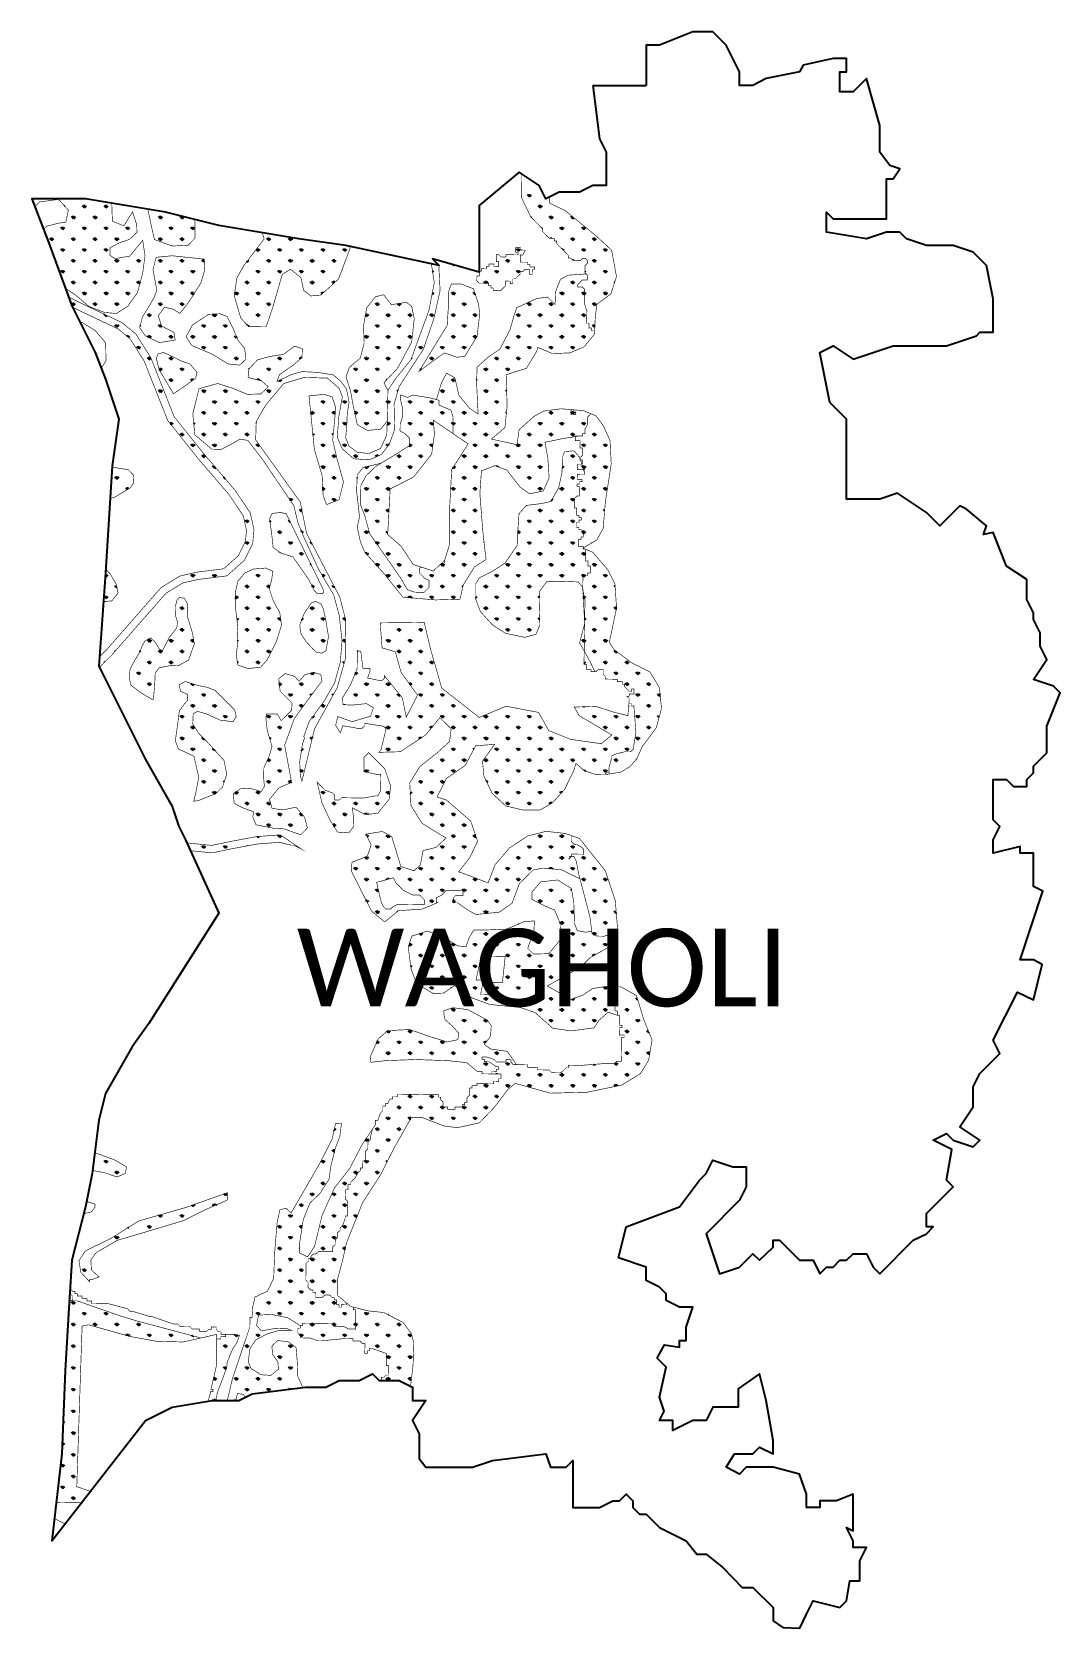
# Model space of a CAD drawing. Header units: metres. Extents: x 265783 to 267484, y 2146823 to 2149464.
import ezdxf

# ---------------------------------------------------------------- set-up
doc = ezdxf.new("R2010")
doc.units = ezdxf.units.M
for name, color, linetype in [('MANGROOVES BUFFER ZONE', 120, 'Continuous'), ('village', 3, 'Continuous'), ('VILLAGE NAME', 250, 'Continuous')]:
    doc.layers.add(name, color=color, linetype=linetype)
doc.styles.get("Standard").update_dxf_attribs({"font": 'simplex.shx'})

msp = doc.modelspace()

# ---------------------------------------------------------------- texts
at = {"layer": 'VILLAGE NAME', "insert": (266220.8, 2147980), "char_height": 128.647, "attachment_point": 1}
msp.add_mtext_dynamic_manual_height_columns('{\\fCalibri|b0|i0|c0|p34;WAGHOLI}', width=1449.11, gutter_width=643.2, heights=[0], dxfattribs=at)

# ---------------------------------------------------------------- hatches: boundary and pattern name
at = {"layer": 'MANGROOVES BUFFER ZONE'}
h = msp.add_hatch(dxfattribs=at)
h.set_pattern_fill('GRASS', color=256)
h.paths.add_polyline_path([(266446.7, 2148821.6), (266504.4, 2148782.3), (266477.2, 2148739.5), (266473.8, 2148676.4), (266473.8, 2148616.7), (266465.6, 2148589.7), (266459.6, 2148584), (266446.7, 2148571.9), (266413.4, 2148582.8), (266393.7, 2148612.7), (266371.3, 2148632.3), (266375.4, 2148707.6), (266414.5, 2148727.8), (266444, 2148765.3), (266448.7, 2148798.6)], flags=16)
h.paths.add_polyline_path([(266622.2, 2149209.9), (266592.1, 2149230), (266592.4, 2149190.4), (266607.8, 2149158.4), (266627.4, 2149138.2), (266627.3, 2149134.2), (266639.1, 2149122.1), (266643, 2149122.1), (266647, 2149122), (266646.9, 2149118), (266650.9, 2149118), (266650.9, 2149114), (266662.6, 2149101.9), (266666.5, 2149097.9), (266670.4, 2149093.8), (266670.4, 2149089.9), (266674.4, 2149089.8), (266678.3, 2149085.8), (266682.2, 2149085.7), (266686.2, 2149085.6), (266690.2, 2149085.6), (266694.2, 2149089.5), (266698.2, 2149089.4), (266702.1, 2149085.4), (266702.1, 2149081.4), (266698, 2149077.5), (266698, 2149073.5), (266697.9, 2149069.6), (266697.9, 2149065.6), (266699.8, 2149063.6), (266669.9, 2149061.4), (266657.2, 2149054.7), (266649.2, 2149034.4), (266648.3, 2149013), (266635.6, 2149025.3), (266617.4, 2149022.7), (266584.8, 2149007.5), (266580.2, 2148994.4), (266573.8, 2148971.2), (266556.9, 2148939), (266538.7, 2148926.8), (266519.2, 2148909.4), (266518.4, 2148882.8), (266520.9, 2148831.6), (266507, 2148840.9), (266489.2, 2148862.5), (266482.4, 2148891.7), (266468.9, 2148899.3), (266460, 2148882.8), (266452, 2148855.6), (266440.3, 2148858.7), (266412.6, 2148863), (266404.6, 2148859.2), (266392.7, 2148863.3), (266392.6, 2148855.4), (266396.3, 2148839.4), (266396.1, 2148827.5), (266392, 2148815.6), (266391.8, 2148803.7), (266399.7, 2148799.6), (266407.5, 2148791.5), (266407.4, 2148779.6), (266395.3, 2148771.8), (266383.3, 2148764.1), (266360.4, 2148750.3), (266330.6, 2148743.2), (266320.8, 2148730.8), (266319.9, 2148704), (266324.7, 2148661.7), (266320.8, 2148644.6), (266326, 2148620.8), (266333.2, 2148603.3), (266366, 2148566.7), (266396.3, 2148528.7), (266450.4, 2148524.1), (266490.9, 2148525.3), (266496.5, 2148549.2), (266514.8, 2148578.6), (266534, 2148590.9), (266528.9, 2148635.4), (266523.8, 2148699.7), (266526.4, 2148737.7), (266548.5, 2148746.2), (266568.6, 2148738.9), (266590.3, 2148710.8), (266606.1, 2148699.7), (266628.7, 2148704.4), (266638.5, 2148726.2), (266636.3, 2148758.5), (266631.6, 2148784.9), (266660.2, 2148790.9), (266681.9, 2148794.4), (266681.9, 2148791.4), (266681.8, 2148787.5), (266685.8, 2148787.4), (266689.8, 2148787.4), (266689.7, 2148783.4), (266689.6, 2148779.4), (266689.6, 2148775.4), (266693.5, 2148775.4), (266693.5, 2148771.4), (266693.4, 2148767.4), (266693.4, 2148763.4), (266689.3, 2148759.5), (266679.4, 2148770.8), (266664.1, 2148769.6), (266660.6, 2148761), (266659.8, 2148735.5), (266654.2, 2148709.5), (266641, 2148686.9), (266625.3, 2148683.5), (266601, 2148680.5), (266588.6, 2148666.9), (266586.9, 2148642.6), (266586.1, 2148615.1), (266565.2, 2148584.9), (266543.4, 2148570.8), (266523, 2148560.6), (266516.6, 2148549.9), (266516.6, 2148526.5), (266524.7, 2148504.8), (266544.3, 2148483.1), (266566, 2148469), (266598, 2148462.2), (266616.7, 2148467.3), (266623.1, 2148482.6), (266622.3, 2148509.9), (266622.7, 2148538.4), (266635.1, 2148555), (266656.4, 2148555), (266686.7, 2148553.8), (266694.1, 2148544.7), (266694, 2148540.8), (266694.4, 2148539.3), (266697.2, 2148484.7), (266688.8, 2148453.2), (266696.5, 2148439.4), (266696.4, 2148433.4), (266696.3, 2148425.4), (266696.2, 2148421.4), (266696.2, 2148417.5), (266700.2, 2148417.4), (266700.1, 2148413.4), (266700, 2148409.4), (266704, 2148409.4), (266708, 2148409.3), (266707.9, 2148405.4), (266711.9, 2148405.3), (266715.9, 2148405.2), (266719.9, 2148409.1), (266723.9, 2148409.1), (266727.9, 2148409), (266727.8, 2148405.1), (266727.8, 2148401.1), (266731.7, 2148397), (266731.6, 2148393.1), (266735.6, 2148393), (266739.6, 2148393), (266743.5, 2148392.9), (266747.5, 2148392.8), (266751.5, 2148392.8), (266751.4, 2148388.8), (266755.4, 2148388.7), (266759.4, 2148388.7), (266759.3, 2148384.7), (266763.3, 2148384.6), (266763.2, 2148380.7), (266767.1, 2148376.6), (266771.1, 2148372.6), (266775, 2148372.5), (266775.1, 2148376.5), (266779.1, 2148376.5), (266779, 2148372.5), (266779, 2148368.5), (266775, 2148368.6), (266771, 2148368.6), (266770.9, 2148364.7), (266767, 2148364.7), (266770.9, 2148360.7), (266770.8, 2148356.7), (266770.8, 2148352.7), (266774.7, 2148352.7), (266774.7, 2148348.7), (266778.7, 2148348.6), (266782, 2148304.8), (266777.6, 2148277.1), (266773.6, 2148273.2), (266765.6, 2148273.3), (266749.7, 2148269.5), (266741.6, 2148265.7), (266741.6, 2148261.7), (266737.4, 2148245.9), (266737.3, 2148241.9), (266737.3, 2148237.9), (266733.3, 2148238), (266730.4, 2148235.2), (266732.5, 2148235.2), (266756.9, 2148239.1), (266772.6, 2148248.6), (266783.7, 2148261.3), (266792.1, 2148280.7), (266815.7, 2148312.5), (266824.4, 2148344.3), (266820.9, 2148378.9), (266805, 2148405.1), (266775.5, 2148419.7), (266745.4, 2148442.3), (266738, 2148454), (266750, 2148510.2), (266747.4, 2148550.6), (266735.1, 2148574.6), (266710.4, 2148603.1), (266694.2, 2148609.7), (266717.2, 2148623.3), (266727.9, 2148642.4), (266731.5, 2148686.7), (266741.2, 2148749.2), (266739.2, 2148787.9), (266727.6, 2148813.2), (266715.9, 2148828.7), (266694.9, 2148837.4), (266658.3, 2148840.4), (266629.4, 2148836.5), (266613.2, 2148827.7), (266588.6, 2148805.4), (266585.4, 2148780.8), (266543, 2148790.2), (266565.3, 2148809.3), (266568.9, 2148844.9), (266567.3, 2148896.7), (266600.9, 2148907.4), (266617.5, 2148934.9), (266619.7, 2148942), (266643.4, 2148931.8), (266672.8, 2148932.8), (266696.2, 2148942.8), (266713, 2148963.2), (266714.9, 2148993.3), (266717.5, 2149013.4), (266740.5, 2149030.2), (266749.9, 2149059.1), (266741.9, 2149102.5), (266716.6, 2149126.1), (266665.1, 2149168.2), (266639.2, 2149180.7), (266639.3, 2149190.9), (266633.2, 2149187.8)])
h = msp.add_hatch(dxfattribs=at)
h.set_pattern_fill('GRASS', color=256)
h.paths.add_polyline_path([(265956.4, 2149132.1), (265956, 2149145), (265949.2, 2149166.3), (265943.9, 2149158), (265934.7, 2149143.1), (265915.7, 2149150.7), (265914.7, 2149180.5), (265871, 2149187.8), (265782.6, 2149187.8), (265787.8, 2149174.4), (265795, 2149182.6), (265826.5, 2149186.9), (265842.9, 2149169.3), (265838.7, 2149149.3), (265825.6, 2149147.3), (265807, 2149142.4), (265801.9, 2149137.5), (265810.2, 2149116), (265838.2, 2149039.9), (265854.1, 2149029.1), (265876.9, 2149009.7), (265902.4, 2148999.9), (265922.2, 2148998), (265941.2, 2149010.1), (265957.2, 2149032.5), (265965.9, 2149064.8), (265969.7, 2149093.7), (265965.9, 2149119.2), (265944.6, 2149093), (265919.9, 2149088.8), (265911.9, 2149094.1), (265911.9, 2149107), (265927.5, 2149115), (265943.9, 2149120.7)])
h = msp.add_hatch(dxfattribs=at)
h.set_pattern_fill('GRASS', color=256)
h.paths.add_polyline_path([(266052.3, 2149150), (266051.8, 2149153.6), (266003.6, 2149165.7), (265974.4, 2149170.6), (265980.8, 2149140.1), (265985.4, 2149120.4), (266014.6, 2149109.7), (266040.9, 2149110.9), (266052.3, 2149122.7)])
h = msp.add_hatch(dxfattribs=at)
h.set_pattern_fill('GRASS', color=256)
h.paths.add_polyline_path([(266308.7, 2149105), (266308.8, 2149109), (266301.8, 2149110.5), (266224.5, 2149121.5), (266163.8, 2149131.6), (266166.9, 2149121.6), (266133, 2149076.9), (266121.6, 2149056.4), (266117.4, 2149027.5), (266128.1, 2148990.6), (266141.4, 2148976.2), (266170.3, 2148976.6), (266180.9, 2149007.4), (266196.9, 2149062.9), (266210.6, 2149071.2), (266227.7, 2149057.2), (266232.3, 2149036.2), (266244.4, 2149027.1), (266260.8, 2149028.6), (266290.1, 2149055.3)])
h = msp.add_hatch(dxfattribs=at)
h.set_pattern_fill('GRASS', color=256)
h.paths.add_polyline_path([(266062, 2149048.3), (266068.5, 2149069.8), (266067.6, 2149088), (266014.5, 2149093.6), (265988.1, 2149091), (265982.9, 2149070.3), (265989.4, 2149036.6), (265984.2, 2149023.2), (265965.2, 2148991.7), (265960.9, 2148974.4), (265970.4, 2148961), (265993.3, 2148949.8), (266019.7, 2148954.1), (266017.5, 2148966.7), (265997.2, 2148977.4), (265991.6, 2148994.3), (266001.9, 2149008.5), (266016.6, 2149005.1), (266027.4, 2148998.2), (266040.8, 2149015)])
h = msp.add_hatch(dxfattribs=at)
h.set_pattern_fill('GRASS', color=256)
h.paths.add_polyline_path([(266583.2, 2149107.1), (266583.1, 2149103.1), (266583.1, 2149099.1), (266587, 2149099), (266587, 2149095.1), (266583, 2149095.1), (266579, 2149095.2), (266575, 2149095.2), (266571.1, 2149095.3), (266567.1, 2149095.4), (266567, 2149091.4), (266563.1, 2149091.4), (266559.1, 2149091.5), (266555.2, 2149095.5), (266551.2, 2149095.6), (266551.1, 2149091.6), (266551.1, 2149087.6), (266551, 2149083.7), (266555, 2149083.6), (266554.9, 2149079.6), (266554.9, 2149075.7), (266550.9, 2149075.7), (266546.9, 2149075.8), (266547, 2149079.8), (266543, 2149079.8), (266539, 2149079.9), (266539, 2149075.9), (266535, 2149076), (266534.9, 2149072), (266531, 2149072), (266527, 2149072.1), (266526.9, 2149068.1), (266523, 2149068.2), (266522.9, 2149064.2), (266522.8, 2149060.2), (266518.9, 2149060.3), (266518.8, 2149056.3), (266518.7, 2149052.3), (266522.7, 2149048.3), (266526.6, 2149048.2), (266530.6, 2149048.2), (266534.6, 2149048.1), (266538.6, 2149048.1), (266538.5, 2149044.1), (266542.5, 2149044), (266542.4, 2149040.1), (266546.4, 2149040), (266546.3, 2149036), (266550.3, 2149036), (266554.3, 2149035.9), (266558.3, 2149035.8), (266562.3, 2149039.8), (266566.3, 2149043.7), (266566.4, 2149047.7), (266566.4, 2149051.6), (266570.4, 2149051.6), (266574.4, 2149051.5), (266574.3, 2149047.5), (266578.3, 2149047.5), (266578.4, 2149051.5), (266578.4, 2149055.4), (266582.4, 2149055.4), (266586.4, 2149059.3), (266590.5, 2149063.2), (266590.5, 2149067.2), (266594.5, 2149067.1), (266598.5, 2149071), (266602.5, 2149071), (266606.5, 2149070.9), (266606.4, 2149066.9), (266606.4, 2149063), (266610.3, 2149062.9), (266610.4, 2149066.9), (266610.5, 2149070.9), (266614.4, 2149070.8), (266614.5, 2149074.8), (266610.5, 2149074.8), (266606.5, 2149074.9), (266606.6, 2149078.9), (266602.6, 2149078.9), (266602.7, 2149082.9), (266598.7, 2149083), (266594.7, 2149083), (266590.8, 2149083.1), (266590.8, 2149087.1), (266590.9, 2149091), (266590.9, 2149095), (266594.9, 2149094.9), (266599, 2149102.8), (266595, 2149102.9), (266591.1, 2149103), (266591.1, 2149106.9), (266587.1, 2149107)], flags=17)
h.paths.add_polyline_path([(266482.5, 2149077.8), (266478.9, 2149078.8), (266479.4, 2149076.8)])
h = msp.add_hatch(dxfattribs=at)
h.set_pattern_fill('GRASS', color=256)
h.paths.add_polyline_path([(266447.6, 2148989.4), (266458, 2149036), (266455.9, 2149077.1), (266455.7, 2149077.5), (266443.6, 2149080.1), (266448.4, 2149049.2), (266439.6, 2149003.4), (266409.8, 2148921.6), (266384.7, 2148890.7), (266371.7, 2148870.9), (266370.6, 2148820.2), (266369.7, 2148796.8), (266359.7, 2148774.9), (266340.4, 2148766.3), (266321.1, 2148768.5), (266307.4, 2148778.3), (266301.8, 2148792.5), (266303.5, 2148811.4), (266304.3, 2148830.7), (266307.4, 2148851.3), (266303.1, 2148873.2), (266293.2, 2148886.5), (266281.2, 2148896.4), (266255.4, 2148900.6), (266229.6, 2148901.9), (266212.4, 2148897.2), (266188, 2148885.6), (266192.3, 2148896.8), (266215.4, 2148913.1), (266229.6, 2148925.1), (266230, 2148939.7), (266217.2, 2148944), (266198.7, 2148930.3), (266175.5, 2148926.8), (266155.7, 2148921.2), (266141.6, 2148906.2), (266140.3, 2148892.1), (266162.6, 2148886.5), (266173.8, 2148876.6), (266161.3, 2148865), (266139.4, 2148864.2), (266114.1, 2148874.5), (266090, 2148882.2), (266059.1, 2148873.6), (266048.8, 2148832), (266052.2, 2148797.2), (266080.2, 2148773.6), (266096.1, 2148773.2), (266112.4, 2148781.8), (266126.5, 2148789.9), (266139.9, 2148788.2), (266164.4, 2148756.2), (266215.9, 2148680.2), (266222.8, 2148651.9), (266231.8, 2148629.6), (266256.9, 2148574.8), (266281.9, 2148532.5), (266291, 2148498.8), (266295.8, 2148456.8), (266292.8, 2148420.8), (266283.3, 2148386.5), (266266.6, 2148357.3), (266241.7, 2148323.4), (266232.3, 2148297.9), (266233.7, 2148295.7), (266230.2, 2148285.5), (266228.6, 2148274.6), (266225.7, 2148256.8), (266226.7, 2148232.4), (266229.4, 2148224.2), (266250.2, 2148310.7), (266287.8, 2148379), (266301, 2148425.2), (266301.9, 2148490.4), (266292.1, 2148528.5), (266236.9, 2148634.7), (266226.6, 2148686.1), (266152.8, 2148788.9), (266153.8, 2148819.4), (266169.5, 2148846.6), (266199.3, 2148882.2), (266233.3, 2148892.3), (266271.5, 2148891.1), (266290.8, 2148874.3), (266296.3, 2148860.4), (266290.4, 2148827.3), (266287.9, 2148792.9), (266296.3, 2148774), (266315.2, 2148757.6), (266341.2, 2148755.9), (266360.9, 2148764.7), (266374, 2148781.9), (266382.8, 2148805.9), (266381.9, 2148848.2), (266390.3, 2148877.2), (266405.6, 2148900.9), (266430.3, 2148938.7)])
h = msp.add_hatch(dxfattribs=at)
h.set_pattern_fill('GRASS', color=256)
h.paths.add_polyline_path([(266631.6, 2148784.9), (266660.2, 2148790.9), (266681.9, 2148794.4), (266681.9, 2148795.4), (266685.9, 2148795.4), (266689.9, 2148795.3), (266693.8, 2148795.2), (266693.9, 2148799.2), (266697.9, 2148799.2), (266697.9, 2148803.1), (266698, 2148807.1), (266702.1, 2148815), (266702.1, 2148819), (266702.2, 2148823), (266702.3, 2148826.9), (266706.3, 2148830.9), (266706.3, 2148832.7), (266694.9, 2148837.4), (266678.6, 2148838.7), (266678.5, 2148835.2), (266682.5, 2148835.2), (266682.4, 2148831.2), (266678.5, 2148831.3), (266674.5, 2148831.3), (266674.6, 2148835.3), (266674.6, 2148839.1), (266658.3, 2148840.4), (266629.4, 2148836.5), (266613.2, 2148827.7), (266588.6, 2148805.4), (266585.4, 2148780.8), (266543, 2148790.2), (266565.3, 2148809.3), (266568.9, 2148844.9), (266567.3, 2148896.7), (266600.9, 2148907.4), (266617.5, 2148934.9), (266619.7, 2148942), (266643.4, 2148931.8), (266672.8, 2148932.8), (266696.2, 2148942.8), (266713, 2148963.2), (266713.4, 2148969.9), (266712.3, 2148969.9), (266708.4, 2148970), (266708.4, 2148974), (266704.4, 2148974), (266704.5, 2148978), (266704.6, 2148982), (266700.6, 2148982), (266700.6, 2148986), (266700.9, 2149001.9), (266697.1, 2149013.9), (266697.1, 2149017.9), (266697.2, 2149021.9), (266697.3, 2149025.8), (266697.4, 2149033.8), (266697.4, 2149037.8), (266693.5, 2149041.8), (266689.6, 2149041.8), (266685.6, 2149041.9), (266685.6, 2149045.9), (266689.7, 2149049.8), (266693.7, 2149053.7), (266697.7, 2149053.7), (266701.7, 2149053.6), (266701.7, 2149057.6), (266701.8, 2149061.5), (266699.8, 2149063.6), (266669.9, 2149061.4), (266657.2, 2149054.7), (266649.2, 2149034.4), (266648.3, 2149013), (266635.6, 2149025.3), (266617.4, 2149022.7), (266584.8, 2149007.5), (266580.2, 2148994.4), (266573.8, 2148971.2), (266556.9, 2148939), (266538.7, 2148926.8), (266519.2, 2148909.4), (266518.4, 2148882.8), (266520.9, 2148831.6), (266507, 2148840.9), (266489.2, 2148862.5), (266482.4, 2148891.7), (266468.9, 2148899.3), (266460, 2148882.8), (266452, 2148855.6), (266456.2, 2148854.4), (266456.1, 2148846.5), (266475.8, 2148838.2), (266479.6, 2148826.3), (266479.4, 2148810.4), (266479.2, 2148799.4), (266504.4, 2148782.3), (266477.2, 2148739.5), (266473.8, 2148676.4), (266473.8, 2148616.7), (266465.6, 2148589.7), (266464.1, 2148583.9), (266459.6, 2148584), (266446.7, 2148571.9), (266427.6, 2148578.2), (266424.2, 2148576.6), (266424.1, 2148568.6), (266431.9, 2148560.5), (266439.8, 2148556.5), (266439.6, 2148544.5), (266435.6, 2148540.6), (266431.6, 2148536.7), (266415.7, 2148536.9), (266403.8, 2148541.1), (266392.2, 2148561.1), (266341.6, 2148633.5), (266334, 2148661.4), (266326.4, 2148681.4), (266326.7, 2148701.3), (266326.9, 2148713.2), (266335, 2148729), (266351.2, 2148744.7), (266360.4, 2148750.3), (266330.6, 2148743.2), (266320.8, 2148730.8), (266319.9, 2148704), (266324.7, 2148661.7), (266320.8, 2148644.6), (266326, 2148620.8), (266333.2, 2148603.3), (266366, 2148566.7), (266396.3, 2148528.7), (266450.4, 2148524.1), (266490.9, 2148525.3), (266496.5, 2148549.2), (266514.8, 2148578.6), (266534, 2148590.9), (266528.9, 2148635.4), (266523.8, 2148699.7), (266526.4, 2148737.7), (266548.5, 2148746.2), (266568.6, 2148738.9), (266590.3, 2148710.8), (266606.1, 2148699.7), (266628.7, 2148704.4), (266638.5, 2148726.2), (266636.3, 2148758.5)])
h = msp.add_hatch(dxfattribs=at)
h.set_pattern_fill('GRASS', color=256)
h.paths.add_polyline_path([(266523.5, 2148996.6), (266521.8, 2149013.1), (266513.3, 2149038.9), (266492.6, 2149046.9), (266476.5, 2149046.9), (266471.4, 2149032.5), (266471.8, 2149010.1), (266469.7, 2148978.4), (266423.2, 2148902.3), (266452.8, 2148924.3), (266465.5, 2148932.8), (266485.8, 2148925.6), (266498.9, 2148927.3), (266519.2, 2148960.3)])
h = msp.add_hatch(dxfattribs=at)
h.set_pattern_fill('GRASS', color=256)
h.paths.add_polyline_path([(266039, 2148122), (266044.9, 2148109.1), (266080.6, 2148105.5), (266115.2, 2148112.7), (266155.8, 2148120.2), (266192.4, 2148123), (266206.8, 2148119.4), (266211.3, 2148118.3), (266215.7, 2148118.3), (266228.6, 2148111.7), (266193.4, 2148135.4), (266154.2, 2148132.4), (266112.9, 2148124.7), (266080, 2148117.9)])
h.paths.add_polyline_path([(265848.9, 2149011), (265850.3, 2149008.2), (265863.7, 2149001.6), (265925, 2148972.6), (265945.3, 2148955.9), (265968.3, 2148919.3), (266007.4, 2148820.8), (266058.7, 2148756.7), (266109, 2148698.1), (266132.4, 2148663.1), (266137.6, 2148639.6), (266136, 2148621), (266124.1, 2148597.1), (266099.8, 2148575.6), (266056, 2148570.1), (266027.8, 2148563.7), (265996.4, 2148544.6), (265905.6, 2148441), (265894.2, 2148429.7), (265893.1, 2148414.5), (265894.1, 2148412.4), (265914.5, 2148432.6), (266004.3, 2148535.1), (266032.4, 2148552.2), (266058.2, 2148558), (266105.1, 2148563.9), (266134, 2148589.5), (266148, 2148617.6), (266150, 2148640.5), (266143.9, 2148668), (266118.7, 2148705.5), (266068.1, 2148764.6), (266018.1, 2148827), (265979.3, 2148924.9), (265954.6, 2148964.1), (265931.6, 2148983), (265869.1, 2149012.6), (265843.7, 2149025.2)])
h = msp.add_hatch(dxfattribs=at)
h.set_pattern_fill('GRASS', color=256)
h.paths.add_polyline_path([(266411, 2148950.9), (266415.2, 2148989.1), (266411, 2149010), (266402.2, 2149016.5), (266377.4, 2149012.7), (266364.5, 2149029.1), (266351.1, 2149025.7), (266336.6, 2149007.7), (266331.3, 2148977.3), (266332.4, 2148949), (266325.9, 2148924.3), (266308, 2148909), (266302.3, 2148893.4), (266309.9, 2148869.8), (266313.7, 2148848), (266321, 2148814.1), (266337.8, 2148804.6), (266359.5, 2148806.5), (266370.6, 2148820.2), (266371.7, 2148870.9), (266365.2, 2148883.5), (266387.7, 2148907.5)])
h = msp.add_hatch(dxfattribs=at)
h.set_pattern_fill('GRASS', color=256)
h.paths.add_polyline_path([(266134.6, 2148940.2), (266123.4, 2148954), (266115.6, 2148973), (266105.7, 2148992.9), (266094, 2148997.6), (266075.4, 2148996.8), (266048.2, 2148979.1), (266037.8, 2148959.6), (266044.3, 2148949.3), (266047.4, 2148945), (266081.1, 2148930.7), (266107, 2148914.7), (266126.4, 2148912.6), (266136.8, 2148922.5)])
h = msp.add_hatch(dxfattribs=at)
h.set_pattern_fill('GRASS', color=256)
h.paths.add_polyline_path([(266044.1, 2148914.5), (266030.6, 2148919.1), (266007.9, 2148930.2), (266000.3, 2148933.5), (265991.4, 2148931.3), (265988.4, 2148924), (265990.6, 2148915.3), (265993.3, 2148904.8), (266016.8, 2148865.1), (266039.2, 2148880.5), (266053.6, 2148891), (266055.7, 2148900.7)])
h = msp.add_hatch(dxfattribs=at)
h.set_pattern_fill('GRASS', color=256)
h.paths.add_polyline_path([(266250, 2148773), (266262.8, 2148729.6), (266264.5, 2148696.8), (266270.1, 2148681.8), (266290.9, 2148689.9), (266298.2, 2148719.3), (266287.5, 2148757.2), (266280.3, 2148788.8), (266285.4, 2148841.8), (266279.4, 2148860.1), (266265.8, 2148864.3), (266241.1, 2148861.6)])
h = msp.add_hatch(dxfattribs=at)
h.set_pattern_fill('GRASS', color=256)
h.paths.add_polyline_path([(266739.2, 2148787.9), (266727.6, 2148813.2), (266715.9, 2148828.7), (266706.3, 2148832.7), (266706.3, 2148830.9), (266702.3, 2148826.9), (266702.2, 2148823), (266702.1, 2148819), (266702.1, 2148815), (266698, 2148807.1), (266697.9, 2148803.1), (266697.9, 2148799.2), (266693.9, 2148799.2), (266693.8, 2148795.2), (266689.9, 2148795.3), (266687.5, 2148795.3), (266681.9, 2148794.4), (266681.9, 2148791.4), (266681.8, 2148787.5), (266685.8, 2148787.4), (266689.8, 2148787.4), (266689.7, 2148783.4), (266689.6, 2148779.4), (266689.6, 2148775.4), (266693.5, 2148775.4), (266693.5, 2148771.4), (266693.4, 2148767.4), (266693.4, 2148763.4), (266689.3, 2148759.5), (266690.6, 2148755.5), (266693.3, 2148755.5), (266693.2, 2148751.5), (266693.1, 2148747.1), (266695.4, 2148739.6), (266697, 2148739.5), (266696.9, 2148735.6), (266696.9, 2148731.6), (266692.9, 2148731.6), (266688.9, 2148731.7), (266684.9, 2148731.8), (266684.9, 2148727.8), (266684.8, 2148723.8), (266688.8, 2148723.7), (266692.8, 2148723.7), (266692.7, 2148719.7), (266688.7, 2148719.8), (266688.7, 2148715.8), (266684.7, 2148715.9), (266684.7, 2148711.9), (266688.6, 2148711.8), (266688.6, 2148707.8), (266688.5, 2148703.9), (266688.5, 2148699.9), (266688.4, 2148695.9), (266684.4, 2148696), (266680.4, 2148692.1), (266680.3, 2148688.1), (266680.3, 2148684.1), (266680.1, 2148676.2), (266684.1, 2148676.1), (266684.1, 2148672.1), (266684, 2148668.1), (266683.9, 2148664.2), (266687.9, 2148664.1), (266687.9, 2148660.1), (266691.8, 2148660.1), (266691.8, 2148656.1), (266687.8, 2148656.2), (266687.7, 2148652.2), (266683.8, 2148652.2), (266683.7, 2148648.3), (266683.7, 2148644.3), (266687.6, 2148644.2), (266687.6, 2148640.3), (266691.5, 2148640.2), (266695.5, 2148636.2), (266695.4, 2148632.2), (266695.3, 2148628.2), (266691.4, 2148628.3), (266691.3, 2148624.3), (266687.3, 2148624.4), (266687.3, 2148620.4), (266687.2, 2148616.4), (266687.2, 2148612.4), (266691.1, 2148612.4), (266695.1, 2148612.3), (266695.1, 2148610.2), (266717.2, 2148623.3), (266727.9, 2148642.4), (266731.5, 2148686.7), (266741.2, 2148749.2)])
h = msp.add_hatch(dxfattribs=at)
h.set_pattern_fill('GRASS', color=256)
h.paths.add_polyline_path([(266699, 2148607.8), (266697.7, 2148608.3), (266695, 2148608.3), (266695.1, 2148609.4), (266694.2, 2148609.7), (266695.1, 2148610.2), (266695.1, 2148612.3), (266691.1, 2148612.4), (266687.2, 2148612.4), (266687.2, 2148616.4), (266687.3, 2148620.4), (266687.3, 2148624.4), (266691.3, 2148624.3), (266691.4, 2148628.3), (266695.3, 2148628.2), (266695.4, 2148632.2), (266695.5, 2148636.2), (266691.5, 2148640.2), (266687.6, 2148640.3), (266687.6, 2148644.2), (266683.7, 2148644.3), (266683.7, 2148648.3), (266683.8, 2148652.2), (266687.7, 2148652.2), (266687.8, 2148656.2), (266691.8, 2148656.1), (266691.8, 2148660.1), (266687.9, 2148660.1), (266687.9, 2148664.1), (266683.9, 2148664.2), (266684, 2148668.1), (266684.1, 2148672.1), (266684.1, 2148676.1), (266680.1, 2148676.2), (266680.3, 2148684.1), (266680.3, 2148688.1), (266680.4, 2148692.1), (266684.4, 2148696), (266688.4, 2148695.9), (266688.5, 2148699.9), (266688.5, 2148703.9), (266688.6, 2148707.8), (266688.6, 2148711.8), (266684.7, 2148711.9), (266684.7, 2148715.9), (266688.7, 2148715.8), (266688.7, 2148719.8), (266692.7, 2148719.7), (266692.8, 2148723.7), (266688.8, 2148723.7), (266684.8, 2148723.8), (266684.9, 2148727.8), (266684.9, 2148731.8), (266688.9, 2148731.7), (266692.9, 2148731.6), (266696.9, 2148731.6), (266696.9, 2148734.7), (266695.4, 2148739.6), (266693, 2148739.6), (266689, 2148739.6), (266685.1, 2148739.7), (266685.1, 2148743.7), (266685.2, 2148747.7), (266689.2, 2148747.6), (266693, 2148747.5), (266690.6, 2148755.5), (266689.3, 2148755.6), (266689.3, 2148759.5), (266679.4, 2148770.8), (266664.1, 2148769.6), (266660.6, 2148761), (266659.8, 2148735.5), (266654.2, 2148709.5), (266641, 2148686.9), (266625.3, 2148683.5), (266601, 2148680.5), (266588.6, 2148666.9), (266586.9, 2148642.6), (266586.1, 2148615.1), (266565.2, 2148584.9), (266543.4, 2148570.8), (266523, 2148560.6), (266516.6, 2148549.9), (266516.6, 2148526.5), (266524.7, 2148504.8), (266544.3, 2148483.1), (266566, 2148469), (266598, 2148462.2), (266616.7, 2148467.3), (266623.1, 2148482.6), (266622.3, 2148509.9), (266622.7, 2148538.4), (266635.1, 2148555), (266656.4, 2148555), (266686.7, 2148553.8), (266694.1, 2148544.7), (266694.2, 2148548.7), (266694.2, 2148552.7), (266694.3, 2148556.7), (266694.3, 2148560.6), (266694.4, 2148564.6), (266698.4, 2148564.5), (266702.3, 2148564.5), (266702.4, 2148568.5), (266706.4, 2148568.4), (266706.4, 2148572.4), (266706.5, 2148576.4), (266706.6, 2148580.3), (266702.6, 2148580.4), (266702.6, 2148584.4), (266702.7, 2148588.3), (266698.7, 2148588.4), (266698.8, 2148592.4), (266698.8, 2148596.4), (266698.9, 2148600.3), (266699, 2148604.3)])
h = msp.add_hatch(dxfattribs=at)
h.set_pattern_fill('GRASS', color=256)
h.paths.add_polyline_path([(265915, 2148743.8), (265911.8, 2148691.8), (265920.2, 2148694.3), (265945.8, 2148709.8), (265951, 2148717.4), (265950.5, 2148730.7), (265941.9, 2148739.6)])
h = msp.add_hatch(dxfattribs=at)
h.set_pattern_fill('GRASS', color=256)
h.paths.add_polyline_path([(266203.4, 2148666.6), (266195, 2148668.7), (266180.1, 2148667.4), (266175.7, 2148658), (266179.1, 2148635.6), (266181.7, 2148611), (266194, 2148601.9), (266214.4, 2148595.3), (266240.5, 2148558.3), (266249.9, 2148539.5), (266254.1, 2148535), (266262.7, 2148534.2), (266265.6, 2148536.6), (266264, 2148542.6)], flags=17)
h = msp.add_hatch(dxfattribs=at)
h.set_pattern_fill('GRASS', color=256)
h.paths.add_polyline_path([(266747.4, 2148550.6), (266735.1, 2148574.6), (266710.4, 2148603.1), (266699, 2148607.8), (266699, 2148604.3), (266698.9, 2148600.3), (266698.8, 2148596.4), (266698.8, 2148592.4), (266698.7, 2148588.4), (266702.7, 2148588.3), (266702.6, 2148584.4), (266702.6, 2148580.4), (266706.6, 2148580.3), (266706.5, 2148576.4), (266706.4, 2148572.4), (266706.4, 2148568.4), (266702.4, 2148568.5), (266702.3, 2148564.5), (266698.4, 2148564.5), (266694.4, 2148564.6), (266694.3, 2148560.6), (266694.3, 2148556.7), (266694.2, 2148552.7), (266694.2, 2148548.7), (266694.1, 2148544.7), (266694.4, 2148539.3), (266697.8, 2148524.8), (266697.7, 2148520.8), (266697.7, 2148516.8), (266697.6, 2148512.9), (266697.5, 2148508.9), (266697.1, 2148481.1), (266697.1, 2148477.1), (266697, 2148473.1), (266696.6, 2148445.3), (266696.5, 2148439.4), (266705.9, 2148422.6), (266714.4, 2148405.3), (266715.9, 2148405.2), (266719.9, 2148409.1), (266723.9, 2148409.1), (266727.9, 2148409), (266727.8, 2148405.1), (266727.8, 2148401.1), (266731.7, 2148397), (266731.6, 2148393.1), (266735.6, 2148393), (266739.6, 2148393), (266743.5, 2148392.9), (266747.5, 2148392.8), (266751.5, 2148392.8), (266751.4, 2148388.8), (266755.4, 2148388.7), (266759.4, 2148388.7), (266759.3, 2148384.7), (266763.3, 2148384.6), (266763.2, 2148380.7), (266767.1, 2148376.6), (266771.1, 2148372.6), (266775, 2148372.5), (266775.1, 2148376.5), (266779.1, 2148376.5), (266779, 2148372.5), (266779, 2148368.5), (266775, 2148368.6), (266771, 2148368.6), (266770.9, 2148364.7), (266767, 2148364.7), (266770.9, 2148360.7), (266770.8, 2148356.7), (266770.8, 2148352.7), (266774.7, 2148352.7), (266774.7, 2148348.7), (266778.7, 2148348.6), (266782, 2148304.8), (266777.6, 2148277.1), (266773.6, 2148273.2), (266765.6, 2148273.3), (266749.7, 2148269.5), (266741.6, 2148265.7), (266741.6, 2148261.7), (266737.4, 2148245.9), (266737.3, 2148241.9), (266737.3, 2148237.9), (266733.3, 2148238), (266730.4, 2148235.2), (266732.5, 2148235.2), (266756.9, 2148239.1), (266772.6, 2148248.6), (266783.7, 2148261.3), (266792.1, 2148280.7), (266815.7, 2148312.5), (266824.4, 2148344.3), (266820.9, 2148378.9), (266805, 2148405.1), (266775.5, 2148419.7), (266745.4, 2148442.3), (266738, 2148454), (266750, 2148510.2)])
h = msp.add_hatch(dxfattribs=at)
h.set_pattern_fill('GRASS', color=256)
h.paths.add_polyline_path([(265904.5, 2148574.8), (265904.1, 2148569.1), (265900.7, 2148521.5), (265914.8, 2148522.4), (265925.1, 2148535.4), (265922.3, 2148549.5), (265912.4, 2148566.9)])
h = msp.add_hatch(dxfattribs=at)
h.set_pattern_fill('GRASS', color=256)
h.paths.add_polyline_path([(266192.7, 2148503.2), (266182.3, 2148521.6), (266175.3, 2148542.6), (266179.4, 2148557.6), (266181.2, 2148571.6), (266169.3, 2148576.8), (266149.1, 2148575.2), (266134.8, 2148568.7), (266123.4, 2148555), (266119, 2148535.8), (266119.3, 2148511.7), (266123.2, 2148481.9), (266122.2, 2148473.2), (266123, 2148452.7), (266120.8, 2148431.6), (266123.4, 2148416.3), (266140, 2148410.6), (266161, 2148412.6), (266171.9, 2148425.1), (266186.9, 2148454.6), (266195.5, 2148482.2)])
h = msp.add_hatch(dxfattribs=at)
h.set_pattern_fill('GRASS', color=256)
h.paths.add_polyline_path([(266051.4, 2148451.9), (266047.5, 2148472), (266040.5, 2148494.5), (266040.5, 2148516.4), (266034.9, 2148527), (266026.3, 2148528), (266022.5, 2148523.4), (266020.1, 2148513.6), (266020.4, 2148497.3), (266023.5, 2148487.5), (266022.2, 2148477.7), (266010.1, 2148462.2), (265998.2, 2148439.5), (265993.3, 2148443.1), (265986.3, 2148454.4), (265978.8, 2148461.4), (265969.5, 2148456), (265964.6, 2148447.2), (265959.7, 2148435.3), (265952.7, 2148424.2), (265945.2, 2148410), (265943.4, 2148397.8), (265946, 2148383.6), (265961.8, 2148371), (265983, 2148358.6), (265984.3, 2148366.8), (265985.8, 2148384.9), (265986.6, 2148403.5), (265993.3, 2148411.8), (266010.4, 2148415.2), (266025.6, 2148415.7), (266041.9, 2148424.7)])
h = msp.add_hatch(dxfattribs=at)
h.set_pattern_fill('GRASS', color=256)
h.paths.add_polyline_path([(266268.2, 2148494.1), (266264.6, 2148509.7), (266260.7, 2148517.8), (266251.8, 2148521.7), (266244.8, 2148519.1), (266233.1, 2148501.6), (266225.8, 2148482.4), (266227.1, 2148469.4), (266235.5, 2148455.9), (266252.1, 2148438.2), (266261.7, 2148435.9), (266269, 2148439.8), (266273.4, 2148463.2)])
h = msp.add_hatch(dxfattribs=at)
h.set_pattern_fill('GRASS', color=256)
h.paths.add_polyline_path([(266637.7, 2148307.9), (266621.1, 2148337.9), (266567.3, 2148348.2), (266522.8, 2148329.6), (266460.7, 2148378.2), (266442, 2148443.4), (266431.7, 2148486.9), (266359.3, 2148486.1), (266359.2, 2148482.1), (266362, 2148444.8), (266383.9, 2148438.2), (266393.6, 2148403.9), (266420.8, 2148366.4), (266402, 2148330.2), (266395.6, 2148361.9), (266365.9, 2148398.5), (266365.9, 2148394.5), (266361.8, 2148390.6), (266357.8, 2148390.7), (266338, 2148394.9), (266342.2, 2148406.8), (266342.2, 2148410.8), (266330.3, 2148411), (266326.8, 2148438.8), (266321.1, 2148440.3), (266320.7, 2148409.8), (266309.6, 2148383.3), (266296.8, 2148362.4), (266297.2, 2148350.8), (266313, 2148350), (266336.1, 2148352.5), (266347.7, 2148345.7), (266343, 2148331.6), (266312.2, 2148322.6), (266288.7, 2148331.2), (266285.2, 2148316.6), (266293, 2148304.1), (266297.1, 2148316), (266320.9, 2148311.7), (266328.8, 2148311.6), (266332.9, 2148315.5), (266332.9, 2148319.5), (266336.9, 2148319.4), (266364.7, 2148315), (266368.6, 2148311), (266360.1, 2148275.3), (266356.6, 2148271.9), (266392.3, 2148272.9), (266434.3, 2148300.7), (266457.6, 2148329.1), (266476.3, 2148311), (266473.7, 2148289.7), (266453.1, 2148271), (266424.6, 2148248.4), (266407.8, 2148221.3), (266409.8, 2148183.8), (266427.9, 2148154.6), (266467.9, 2148130), (266451.1, 2148114.5), (266429.8, 2148109.4), (266425.3, 2148085.5), (266415, 2148075.8), (266393, 2148082.9), (266385.2, 2148108.7), (266378.1, 2148132), (266362.6, 2148141), (266335.5, 2148136.5), (266343.9, 2148118.4), (266337.4, 2148099.7), (266312.2, 2148090), (266310.9, 2148075.8), (266344.5, 2148009.3), (266366.5, 2147991.2), (266389.1, 2148009.9), (266428.5, 2148012.5), (266454.4, 2148023.4), (266451.8, 2148023.4), (266451.9, 2148027.4), (266451.9, 2148031.4), (266459.9, 2148035.2), (266464, 2148039.2), (266468, 2148043.1), (266475.9, 2148043), (266495.8, 2148042.7), (266495.8, 2148038.7), (266495.7, 2148034.7), (266483.8, 2148034.9), (266479.7, 2148031), (266479.7, 2148027), (266479.6, 2148023), (266487.3, 2148022.8), (266500.2, 2148013.2), (266517, 2148003.5), (266555.8, 2148007.4), (266577.1, 2148022.2), (266589.4, 2148055.1), (266612, 2148077.1), (266627.5, 2148080.3), (266658.5, 2148077.7), (266689.4, 2148062.6), (266687.1, 2148071.6), (266683.4, 2148091.6), (266679.5, 2148099.6), (266675.6, 2148099.6), (266671.5, 2148095.7), (266671.6, 2148099.7), (266675.6, 2148099.6), (266675.6, 2148103.6), (266679.6, 2148103.6), (266683.6, 2148103.5), (266687.6, 2148103.4), (266691.5, 2148103.4), (266695.5, 2148103.3), (266695.6, 2148107.3), (266695.6, 2148111.3), (266691.7, 2148115.3), (266683.8, 2148119.4), (266679.8, 2148119.5), (266675.9, 2148123.5), (266676, 2148127.5), (266676, 2148131.5), (266676.1, 2148133.8), (266665.4, 2148137.6), (266633.4, 2148141.2), (266603, 2148133.5), (266572.5, 2148113.4), (266548.8, 2148085.6), (266537.4, 2148055.7), (266507.6, 2148067.4), (266488.8, 2148074.2), (266507.2, 2148098), (266520.1, 2148124.8), (266508.5, 2148158.4), (266468.5, 2148192.9), (266453, 2148198.1), (266468.5, 2148228.6), (266499.5, 2148250.2), (266516.9, 2148282.8), (266548.2, 2148285), (266528.2, 2148257.3), (266530.5, 2148232.8), (266544, 2148204), (266566.9, 2148183.1), (266594.4, 2148176.6), (266623.8, 2148176.6), (266644.1, 2148188.5), (266663.8, 2148210.2), (266678.7, 2148240.2), (266682.9, 2148253.4), (266697.1, 2148241.2), (266716.2, 2148235.1), (266730.4, 2148235.2), (266733.3, 2148238), (266737.3, 2148237.9), (266737.3, 2148241.9), (266737.4, 2148245.9), (266741.6, 2148261.7), (266741.6, 2148265.7), (266749.7, 2148269.5), (266765.6, 2148273.3), (266773.6, 2148273.2), (266777.6, 2148277.1), (266782, 2148304.8), (266778.7, 2148348.6), (266774.7, 2148348.7), (266774.7, 2148352.7), (266770.4, 2148352.7), (266768.8, 2148332.6), (266745.7, 2148338.3), (266715.6, 2148348), (266680, 2148346.8), (266688.1, 2148332.6), (266742.2, 2148300.6), (266724.6, 2148286.2), (266673.9, 2148293.4)])
h.paths.add_polyline_path([(266380.8, 2148064.3), (266384.7, 2148056.2), (266392.5, 2148048.2), (266396.4, 2148044.1), (266404.3, 2148040), (266412.2, 2148036), (266424.1, 2148035.8), (266428.1, 2148031.7), (266432, 2148027.7), (266431.9, 2148019.8), (266427.9, 2148019.8), (266423.9, 2148019.9), (266408, 2148020.1), (266400.1, 2148020.2), (266396.1, 2148020.3), (266392.1, 2148020.3), (266388.1, 2148020.4), (266380.1, 2148016.5), (266376.1, 2148012.6), (266372.1, 2148012.7), (266368.1, 2148012.8), (266364.2, 2148016.8), (266360.4, 2148024.8), (266356.6, 2148040.8), (266352.9, 2148056.7)], flags=16)
h = msp.add_hatch(dxfattribs=at)
h.set_pattern_fill('GRASS', color=256)
h.paths.add_polyline_path([(266247.1, 2148369.5), (266262.6, 2148389.9), (266260.6, 2148400.6), (266248.7, 2148404.3), (266234, 2148400.2), (266224.6, 2148389.5), (266217.2, 2148397.7), (266201.6, 2148402.2), (266191, 2148393.6), (266193.4, 2148372.8), (266213.1, 2148353.1), (266212.3, 2148341.3), (266195.1, 2148324.3), (266188.5, 2148335.3), (266170.5, 2148335.3), (266169.7, 2148328.4), (266172.1, 2148307.5), (266179.9, 2148281.7), (266175.4, 2148266.2), (266166.4, 2148246.2), (266166, 2148230.6), (266167.2, 2148215.5), (266161.9, 2148206.9), (266147.6, 2148211.4), (266129.2, 2148212.6), (266115.7, 2148203.6), (266117.3, 2148187.7), (266130, 2148180.7), (266149.6, 2148173.3), (266148, 2148165.2), (266153.3, 2148152.1), (266170.9, 2148148.5), (266184, 2148146), (266200, 2148145.2), (266227.4, 2148135.4), (266238.5, 2148146.8), (266233.6, 2148164.8), (266219.6, 2148181.2), (266198.3, 2148176.7), (266179.9, 2148179.1), (266175.8, 2148194.3), (266191.8, 2148213.5), (266212.3, 2148222.1), (266200.8, 2148283.6), (266216.8, 2148327.8)])
h = msp.add_hatch(dxfattribs=at)
h.set_pattern_fill('GRASS', color=256)
h.paths.add_polyline_path([(266048.7, 2148318.8), (266049.5, 2148336), (266056.9, 2148339.7), (266072.1, 2148335.2), (266093.5, 2148325.3), (266115.3, 2148322.5), (266120.6, 2148330.7), (266118.2, 2148341.8), (266085.7, 2148374.2), (266072.5, 2148379.6), (266059.4, 2148382), (266036.3, 2148389), (266026.1, 2148383.7), (266028.5, 2148373), (266040.5, 2148367.7), (266040.5, 2148358.2), (266034.3, 2148351.2), (266026.5, 2148340.5), (266024.4, 2148323.3), (266019.9, 2148291.2), (266024.8, 2148277.7), (266050.7, 2148265.3), (266058.6, 2148230.8), (266054, 2148205.8), (266050.3, 2148191), (266057.3, 2148191.8), (266086.5, 2148203.3), (266098, 2148214.4), (266105, 2148235.7), (266100.5, 2148258.3), (266073.4, 2148288.3), (266058.6, 2148303.1)])
h = msp.add_hatch(dxfattribs=at)
h.set_pattern_fill('GRASS', color=256)
h.paths.add_polyline_path([(266339.8, 2148271.3), (266336.1, 2148267.7), (266332.1, 2148263.8), (266331.8, 2148239.9), (266351.6, 2148235.7), (266355.5, 2148235.6), (266359.5, 2148235.6), (266359.1, 2148207.7), (266355, 2148199.8), (266351, 2148199.9), (266331.1, 2148196.2), (266307.3, 2148196.6), (266299.3, 2148196.7), (266295.3, 2148196.7), (266291.3, 2148192.8), (266287.3, 2148192.9), (266283.4, 2148192.9), (266283.5, 2148200.9), (266279.6, 2148204.9), (266267.7, 2148209.1), (266259.9, 2148217.2), (266254.6, 2148222.6), (266262.5, 2148188.3), (266276, 2148159.3), (266288.3, 2148139.9), (266307.1, 2148138.6), (266314.8, 2148149), (266314.2, 2148168.3), (266312.9, 2148179.9), (266334.2, 2148169), (266354.9, 2148170.9), (266373.6, 2148194.2), (266376.2, 2148216.1), (266366.5, 2148244.5)])
h = msp.add_hatch(dxfattribs=at)
h.set_pattern_fill('GRASS', color=256)
h.paths.add_polyline_path([(266731.4, 2148075.8), (266688.6, 2148129.4), (266676.1, 2148133.8), (266676, 2148131.5), (266676, 2148127.5), (266675.9, 2148123.5), (266679.8, 2148119.5), (266683.8, 2148119.4), (266691.7, 2148115.3), (266695.6, 2148111.3), (266695.6, 2148107.3), (266695.5, 2148103.3), (266691.5, 2148103.4), (266687.6, 2148103.4), (266683.6, 2148103.5), (266679.6, 2148103.6), (266675.6, 2148103.6), (266675.6, 2148099.6), (266679.5, 2148099.6), (266683.4, 2148091.6), (266687.1, 2148071.6), (266705.9, 2147999.8), (266709.5, 2147971.9), (266717.3, 2147967.8), (266729.3, 2147967.6), (266741.3, 2147971.4), (266745.2, 2147971.4), (266749.4, 2147971.3), (266752, 2147976.3), (266747.9, 2148026.3)])
h = msp.add_hatch(dxfattribs=at)
h.set_pattern_fill('GRASS', color=256)
h.paths.add_polyline_path([(266689.6, 2147916), (266706.1, 2147932), (266737, 2147949.4), (266737, 2147951.6), (266741, 2147955.5), (266749.4, 2147971.3), (266745.2, 2147971.4), (266741.3, 2147971.4), (266729.3, 2147967.6), (266717.3, 2147967.8), (266709.5, 2147971.9), (266708.9, 2147976), (266699.2, 2147974.2), (266685, 2147976.8), (266680.5, 2147988.4), (266679.2, 2148023.9), (266675.3, 2148046.5), (266652.7, 2148060.7), (266624.3, 2148057.5), (266610.1, 2148040.7), (266610.1, 2148028.5), (266633.3, 2148016.8), (266647.5, 2148011), (266656.6, 2147989.1), (266657.2, 2147962), (266637.9, 2147938.7), (266612.7, 2147938.1), (266603, 2147947.8), (266613.3, 2147976.2), (266614, 2147993), (266597.2, 2147991.7), (266568.1, 2147979.4), (266538.4, 2147978.1), (266513.8, 2147978.1), (266506.1, 2147965.2), (266500.9, 2147950.3), (266487.3, 2147951.6), (266462.1, 2147967.1), (266436.9, 2147976.2), (266411.1, 2147967.8), (266405.3, 2147949.7), (266409.8, 2147914.2), (266418.8, 2147889.6), (266446.6, 2147872.9), (266464.1, 2147873.5), (266482.2, 2147886.4), (266487.3, 2147881.3), (266508.6, 2147866.4), (266539.7, 2147854.8), (266591.3, 2147849.6), (266615.2, 2147841.2), (266644.3, 2147815.4), (266674.7, 2147810.9), (266712.8, 2147816), (266721.2, 2147829), (266736.1, 2147841.9), (266751.2, 2147836.7), (266751.2, 2147840.1), (266751.3, 2147844), (266747.3, 2147844.1), (266747.4, 2147848.1), (266747.4, 2147852), (266747.5, 2147856), (266743.5, 2147856.1), (266743.6, 2147860.1), (266743.6, 2147864), (266739.7, 2147864.1), (266739.7, 2147868.1), (266739.8, 2147872), (266739.9, 2147880), (266740, 2147884.5), (266734.5, 2147884.7), (266710.3, 2147881.1), (266694.8, 2147870.3), (266674.7, 2147863.1), (266635.5, 2147885.2)])
h.paths.add_polyline_path([(266561.1, 2147890.6), (266557.2, 2147890.7), (266541.3, 2147890.9), (266541, 2147871), (266525.1, 2147871.2), (266529.4, 2147895), (266521.5, 2147895.2), (266517.5, 2147895.2), (266526, 2147934.9), (266565.8, 2147934.3)], flags=16)
h = msp.add_hatch(dxfattribs=at)
h.set_pattern_fill('GRASS', color=256)
h.paths.add_polyline_path([(266808.8, 2147796.1), (266795.4, 2147828.5), (266783, 2147869.3), (266757.7, 2147883.7), (266740, 2147884.5), (266739.9, 2147880), (266739.8, 2147872), (266739.7, 2147868.1), (266739.7, 2147864.1), (266743.6, 2147864), (266743.6, 2147860.1), (266743.5, 2147856.1), (266747.5, 2147856), (266747.4, 2147852), (266747.4, 2147848.1), (266747.3, 2147844.1), (266751.3, 2147844), (266751.2, 2147840.1), (266751.2, 2147836.7), (266753.2, 2147836.1), (266755.1, 2147836), (266755.1, 2147832), (266755, 2147828.1), (266755, 2147824.1), (266754.9, 2147820.1), (266758.9, 2147820.1), (266758.8, 2147816.1), (266754.9, 2147816.1), (266754.8, 2147812.2), (266754.7, 2147808.2), (266754.7, 2147804.2), (266758.7, 2147804.2), (266762.6, 2147804.1), (266762.6, 2147800.1), (266758.6, 2147800.2), (266758.5, 2147796.2), (266758.5, 2147792.2), (266758.4, 2147788.3), (266758.4, 2147784.3), (266758.3, 2147780.3), (266758.2, 2147776.3), (266758.2, 2147772.4), (266758.1, 2147768.4), (266758.1, 2147764.4), (266758, 2147760.4), (266754, 2147760.5), (266750.1, 2147760.5), (266746, 2147756.6), (266742, 2147756.7), (266738.1, 2147756.7), (266730.1, 2147756.9), (266686.3, 2147753.5), (266674.4, 2147753.7), (266670.4, 2147753.8), (266670.4, 2147749.8), (266666.4, 2147749.9), (266662.4, 2147745.9), (266658.3, 2147742), (266654.4, 2147742.1), (266650.4, 2147742.1), (266646.4, 2147742.2), (266642.4, 2147742.3), (266638.5, 2147746.3), (266634.5, 2147746.4), (266630.6, 2147746.4), (266626.6, 2147746.5), (266622.6, 2147746.5), (266618.6, 2147746.6), (266618.7, 2147750.6), (266614.7, 2147750.6), (266606.8, 2147750.7), (266602.8, 2147750.8), (266602.9, 2147754.8), (266598.9, 2147754.8), (266594.9, 2147754.9), (266590.9, 2147755), (266587, 2147755), (266583, 2147755.1), (266579, 2147755.1), (266575.1, 2147759.2), (266575.2, 2147763.1), (266571.2, 2147763.2), (266567.2, 2147763.3), (266567.1, 2147759.3), (266563.2, 2147759.3), (266559.2, 2147759.4), (266555.2, 2147759.5), (266551.2, 2147759.5), (266547.3, 2147763.6), (266535.5, 2147767.7), (266531.5, 2147767.8), (266527.5, 2147767.8), (266527.5, 2147763.8), (266531.4, 2147763.8), (266531.4, 2147759.8), (266535.3, 2147759.8), (266539.3, 2147759.7), (266551.1, 2147751.6), (266555.1, 2147751.5), (266555, 2147747.5), (266551.1, 2147747.6), (266551, 2147743.6), (266547, 2147743.7), (266543.1, 2147743.7), (266543, 2147739.8), (266547, 2147739.7), (266551, 2147739.6), (266554.9, 2147739.6), (266558.9, 2147739.5), (266558.8, 2147735.5), (266558.8, 2147731.6), (266554.8, 2147731.6), (266554.8, 2147727.7), (266550.8, 2147727.7), (266546.8, 2147727.8), (266546.7, 2147723.8), (266542.8, 2147723.9), (266538.8, 2147723.9), (266534.8, 2147724), (266530.8, 2147724), (266526.9, 2147724.1), (266522.9, 2147724.2), (266518.9, 2147724.2), (266518.9, 2147720.2), (266514.9, 2147720.3), (266510.9, 2147720.4), (266510.9, 2147716.4), (266506.9, 2147716.4), (266506.8, 2147712.5), (266506.8, 2147708.5), (266506.7, 2147704.5), (266502.7, 2147700.6), (266502.6, 2147696.6), (266502.5, 2147692.6), (266498.6, 2147692.7), (266498.5, 2147688.7), (266494.5, 2147688.8), (266494.5, 2147684.8), (266490.5, 2147684.9), (266486.5, 2147684.9), (266482.6, 2147685), (266482.5, 2147681), (266478.5, 2147681.1), (266474.5, 2147681.1), (266470.6, 2147681.2), (266470.6, 2147685.2), (266466.7, 2147685.2), (266462.7, 2147685.3), (266462.7, 2147689.3), (266462.8, 2147693.2), (266458.9, 2147697.3), (266458.9, 2147701.2), (266455, 2147701.3), (266455, 2147705.3), (266451.1, 2147705.3), (266447.1, 2147705.4), (266443.1, 2147705.5), (266431.2, 2147705.6), (266415.3, 2147705.9), (266411.3, 2147705.9), (266407.3, 2147706), (266403.4, 2147706), (266399.4, 2147706.1), (266395.4, 2147706.2), (266391.4, 2147706.2), (266387.5, 2147706.3), (266387.4, 2147702.3), (266383.4, 2147702.4), (266379.4, 2147702.4), (266379.4, 2147698.4), (266375.4, 2147698.5), (266371.3, 2147690.6), (266367.3, 2147690.7), (266367.3, 2147686.7), (266363.3, 2147686.8), (266363.2, 2147682.8), (266363.2, 2147678.8), (266359.2, 2147674.9), (266355, 2147663), (266351, 2147663.1), (266351, 2147659.1), (266350.9, 2147655.1), (266350.1, 2147654.3), (266346.1, 2147648.4), (266342.7, 2147635.4), (266342.6, 2147631.4), (266338.6, 2147627.5), (266338.5, 2147623.5), (266338.4, 2147615.6), (266334.4, 2147611.6), (266334.3, 2147607.7), (266334.2, 2147603.7), (266334.2, 2147599.7), (266334.1, 2147595.7), (266330.2, 2147595.8), (266330.1, 2147591.8), (266330, 2147587.8), (266330, 2147583.9), (266326, 2147583.9), (266325.9, 2147579.9), (266321.9, 2147576), (266317.8, 2147568.1), (266313.8, 2147564.2), (266309.7, 2147560.3), (266309.7, 2147556.3), (266305.7, 2147556.4), (266305.7, 2147552.4), (266305.6, 2147548.4), (266301.6, 2147548.5), (266301.6, 2147544.5), (266301.5, 2147540.5), (266301.4, 2147536.6), (266301.4, 2147532.6), (266305.3, 2147528.6), (266305.2, 2147524.6), (266305.2, 2147520.6), (266305.1, 2147516.6), (266305.1, 2147512.7), (266305, 2147508.7), (266304.9, 2147504.7), (266301, 2147504.8), (266300.9, 2147500.8), (266296.8, 2147488.9), (266292.7, 2147485), (266292.7, 2147481), (266288.6, 2147477.1), (266288.6, 2147473.1), (266288.5, 2147469.2), (266284.5, 2147465.2), (266284.4, 2147461.3), (266284.4, 2147457.3), (266280.3, 2147453.4), (266280.3, 2147449.4), (266280.2, 2147445.4), (266276.2, 2147445.5), (266272.3, 2147445.5), (266268.3, 2147445.6), (266264.3, 2147445.7), (266260.3, 2147445.7), (266256.4, 2147445.8), (266252.3, 2147441.9), (266248.4, 2147441.9), (266244.3, 2147438), (266244.3, 2147434), (266240.3, 2147434.1), (266240.2, 2147430.1), (266236.2, 2147426.2), (266236.1, 2147422.2), (266236.1, 2147418.2), (266236, 2147414.3), (266236, 2147410.3), (266235.9, 2147406.3), (266235.8, 2147402.3), (266235.8, 2147398.4), (266239.7, 2147394.3), (266239.6, 2147390.4), (266239.6, 2147386.4), (266243.5, 2147382.4), (266247.5, 2147382.3), (266247.4, 2147378.3), (266251.4, 2147378.3), (266251.3, 2147374.3), (266251.3, 2147370.3), (266255.2, 2147370.2), (266259.2, 2147370.2), (266263.2, 2147370.1), (266267.2, 2147374), (266271.2, 2147374), (266275.2, 2147373.9), (266279.1, 2147369.9), (266283.1, 2147369.8), (266283, 2147365.9), (266287, 2147365.8), (266286.9, 2147361.8), (266286.9, 2147357.8), (266290.8, 2147357.8), (266290.8, 2147353.8), (266294.8, 2147353.8), (266294.8, 2147357.7), (266298.8, 2147357.7), (266302.8, 2147357.6), (266302.8, 2147361), (266288.2, 2147373.3), (266287.9, 2147398.7), (266296.3, 2147429.6), (266303.1, 2147459.9), (266329.8, 2147526.8), (266359.2, 2147572.3), (266382.4, 2147618), (266410.5, 2147667.5), (266428.5, 2147667.5), (266464.7, 2147653.6), (266486.3, 2147650.7), (266523, 2147658.8), (266547.5, 2147684.2), (266570.1, 2147713.9), (266582.3, 2147724.2), (266640.1, 2147707.9), (266701.5, 2147709.5), (266758.7, 2147721.3), (266789.7, 2147740.4), (266803.1, 2147762.6)])
h = msp.add_hatch(dxfattribs=at)
h.set_pattern_fill('GRASS', color=256)
h.paths.add_polyline_path([(266541.4, 2147801.6), (266542.7, 2147819.6), (266536.2, 2147828.7), (266504, 2147846.1), (266479.5, 2147849.3), (266464, 2147844.1), (266465.3, 2147830.6), (266478.2, 2147819), (266489.2, 2147806.8), (266487.2, 2147796.4), (266469.8, 2147792.6), (266436.9, 2147802.9), (266407.9, 2147813.2), (266371.1, 2147811.3), (266355.6, 2147797.7), (266342.1, 2147767.4), (266343.4, 2147759), (266366.6, 2147761.6), (266416.9, 2147763.6), (266471.7, 2147761.6), (266502.1, 2147758.4), (266519.2, 2147744.1), (266523.2, 2147744), (266527.2, 2147744), (266527.1, 2147740), (266531.1, 2147739.9), (266535.1, 2147739.9), (266539, 2147739.8), (266543, 2147739.8), (266543.1, 2147743.7), (266547, 2147743.7), (266551, 2147743.6), (266551.1, 2147747.6), (266555, 2147747.5), (266555.1, 2147751.5), (266551.1, 2147751.6), (266539.3, 2147759.7), (266535.3, 2147759.8), (266531.4, 2147759.8), (266531.4, 2147763.8), (266527.5, 2147763.8), (266527.5, 2147767.8), (266531.5, 2147767.8), (266535.5, 2147767.7), (266547.3, 2147763.6), (266551.2, 2147759.5), (266555.2, 2147759.5), (266559.2, 2147759.4), (266563.2, 2147759.3), (266567.1, 2147759.3), (266567.2, 2147763.3), (266571.2, 2147763.2), (266575.2, 2147763.1), (266575.1, 2147759.2), (266579, 2147755.1), (266583, 2147755.1), (266584.4, 2147755.1), (266569.1, 2147777.1), (266541.4, 2147781), (266531.1, 2147788.7)])
h = msp.add_hatch(dxfattribs=at)
h.set_pattern_fill('GRASS', color=256)
h.paths.add_polyline_path([(266105.9, 2147199.3), (266119.6, 2147199.3), (266122.7, 2147211), (266132.6, 2147209.5), (266135.2, 2147204.3), (266147.1, 2147210.3), (266231.1, 2147220.8), (266230.6, 2147221.7), (266222.6, 2147239.1), (266221.8, 2147261.2), (266219.7, 2147287), (266207, 2147296.4), (266189.5, 2147298.6), (266179.7, 2147289.5), (266180.8, 2147275.4), (266189.5, 2147263.4), (266190.6, 2147251.1), (266177.9, 2147240.9), (266161.6, 2147242), (266145.3, 2147252.1), (266140.5, 2147263.7), (266143.4, 2147285.5), (266153.2, 2147299.7), (266172.1, 2147309.8), (266192.8, 2147315.6), (266212.4, 2147315.3), (266202.6, 2147318.9), (266183.4, 2147318.2), (266162.3, 2147314.5), (266154.3, 2147323.6), (266157.6, 2147340.7), (266179, 2147341.7), (266205.9, 2147336.3), (266226.7, 2147323), (266230.7, 2147322.9), (266230.7, 2147326.9), (266234.7, 2147326.8), (266238.7, 2147326.8), (266242.7, 2147326.7), (266246.6, 2147326.6), (266250.6, 2147326.6), (266258.6, 2147326.5), (266270.5, 2147326.3), (266274.5, 2147326.2), (266278.4, 2147326.2), (266282.4, 2147322.1), (266286.3, 2147322.1), (266290.3, 2147322), (266294.3, 2147322), (266298.3, 2147321.9), (266306.1, 2147317.8), (266310.1, 2147317.7), (266314.1, 2147317.7), (266318.1, 2147317.6), (266318.1, 2147321.6), (266318.2, 2147325.6), (266318.4, 2147337.5), (266318.4, 2147341.5), (266318.5, 2147345.5), (266318.5, 2147349.4), (266314.6, 2147349.5), (266314.6, 2147353.8), (266310.1, 2147354.9), (266307, 2147357.6), (266306.7, 2147357.6), (266306.7, 2147357.7), (266302.8, 2147361), (266302.8, 2147357.6), (266298.8, 2147357.7), (266294.8, 2147357.7), (266294.8, 2147353.8), (266290.8, 2147353.8), (266290.8, 2147357.8), (266286.9, 2147357.8), (266286.9, 2147361.8), (266287, 2147365.8), (266283, 2147365.9), (266283.1, 2147369.8), (266279.1, 2147369.9), (266275.2, 2147373.9), (266271.2, 2147374), (266267.2, 2147374), (266263.2, 2147370.1), (266259.2, 2147370.2), (266255.2, 2147370.2), (266251.3, 2147370.3), (266251.3, 2147374.3), (266251.4, 2147378.3), (266247.4, 2147378.3), (266247.5, 2147382.3), (266243.5, 2147382.4), (266239.6, 2147386.4), (266239.6, 2147390.4), (266239.7, 2147394.3), (266235.8, 2147398.4), (266235.8, 2147402.3), (266235.9, 2147406.3), (266236, 2147410.3), (266236, 2147414.3), (266236.1, 2147418.2), (266236.1, 2147422.2), (266236.2, 2147426.2), (266240.2, 2147430.1), (266240.3, 2147434.1), (266244.3, 2147434), (266244.3, 2147438), (266248.4, 2147441.9), (266252.3, 2147441.9), (266256.4, 2147445.8), (266260.3, 2147445.7), (266264.3, 2147445.7), (266268.3, 2147445.6), (266272.3, 2147445.5), (266276.2, 2147445.5), (266280.2, 2147445.4), (266280.3, 2147449.4), (266280.3, 2147453.4), (266284.4, 2147457.3), (266284.4, 2147461.3), (266284.5, 2147465.2), (266288.5, 2147469.2), (266288.6, 2147473.1), (266288.6, 2147477.1), (266292.7, 2147481), (266292.7, 2147485), (266296.8, 2147488.9), (266300.9, 2147500.8), (266301, 2147504.8), (266304.9, 2147504.7), (266305, 2147508.7), (266305.1, 2147512.7), (266305.1, 2147516.6), (266305.2, 2147520.6), (266305.2, 2147524.6), (266305.3, 2147528.6), (266301.4, 2147532.6), (266301.4, 2147536.6), (266301.5, 2147540.5), (266301.6, 2147544.5), (266301.6, 2147548.5), (266305.6, 2147548.4), (266305.7, 2147552.4), (266305.7, 2147556.4), (266309.7, 2147556.3), (266309.7, 2147560.3), (266313.8, 2147564.2), (266317.8, 2147568.1), (266321.9, 2147576), (266325.9, 2147579.9), (266326, 2147583.9), (266330, 2147583.9), (266330, 2147587.8), (266330.1, 2147591.8), (266330.2, 2147595.8), (266334.1, 2147595.7), (266334.2, 2147599.7), (266334.2, 2147603.7), (266334.3, 2147607.7), (266334.4, 2147611.6), (266338.4, 2147615.6), (266338.5, 2147623.5), (266338.6, 2147627.5), (266342.6, 2147631.4), (266342.7, 2147635.4), (266346.1, 2147648.4), (266329, 2147622.7), (266308.4, 2147583.3), (266283.2, 2147551.1), (266262.6, 2147505.3), (266250.3, 2147454.4), (266238.7, 2147437), (266225.8, 2147443.4), (266225.8, 2147461.5), (266231.6, 2147498.9), (266242.6, 2147526), (266259.3, 2147542.1), (266274.2, 2147565.3), (266277.4, 2147587.9), (266285.1, 2147618.2), (266292.2, 2147636.8), (266294.8, 2147657.5), (266285.1, 2147658.1), (266279.3, 2147631.7), (266259.3, 2147592.4), (266235.5, 2147551.1), (266211.6, 2147509.8), (266203.2, 2147517.6), (266192.9, 2147515), (266188.4, 2147493.7), (266184.5, 2147447.3), (266182.6, 2147401.5), (266172.3, 2147380.3), (266151.7, 2147370.5), (266147.9, 2147354.1), (266146.8, 2147335.9), (266143.3, 2147336.9), (266143.2, 2147321.3), (266114.3, 2147235)])
h = msp.add_hatch(dxfattribs=at)
h.set_pattern_fill('GRASS', color=256)
h.paths.add_polyline_path([(265886.4, 2147609.5), (265882.7, 2147580), (265902.9, 2147576.2), (265923.6, 2147569.2), (265937.2, 2147575.1), (265939.1, 2147586), (265919.7, 2147597.3)])
h = msp.add_hatch(dxfattribs=at)
h.set_pattern_fill('GRASS', color=256)
h.paths.add_polyline_path([(266068, 2147514.4), (266105.7, 2147530.9), (266106.3, 2147543.2), (266037.8, 2147518.9), (265959.3, 2147496.4), (265913, 2147467.4), (265871.2, 2147446.9), (265860.3, 2147430.8), (265863.5, 2147411.5), (265878.1, 2147395.8), (265878, 2147399.6), (265882.8, 2147399.8), (265893.6, 2147403.7), (265880.9, 2147415.4), (265880.2, 2147432.1), (265888.6, 2147443.7), (265923.3, 2147464.2), (265975.4, 2147479.6), (266033.3, 2147497)])
h = msp.add_hatch(dxfattribs=at)
h.set_pattern_fill('GRASS', color=256)
h.paths.add_polyline_path([(265871, 2147519.6), (265868.1, 2147508.3), (265881.1, 2147511.5), (265886.9, 2147519.2), (265886.9, 2147524.3), (265872.8, 2147529)])
h = msp.add_hatch(dxfattribs=at)
h.set_pattern_fill('GRASS', color=256)
h.paths.add_polyline_path([(265845.4, 2147376.5), (265844.7, 2147364.4), (265845.6, 2147364.4), (265849.6, 2147364.3), (265849.7, 2147368.3), (265849.7, 2147372.3), (265845.8, 2147376.3)])
h.paths.add_polyline_path([(265815.7, 2146967.3), (265837.4, 2146995.1), (265820, 2147004)])
h = msp.add_hatch(dxfattribs=at)
h.set_pattern_fill('GRASS', color=256)
h.paths.add_polyline_path([(265844.4, 2147360.4), (265843.3, 2147342.9), (265837.8, 2147249), (265832.3, 2147110.9), (265823.1, 2147030.7), (265864.6, 2147030.1), (265879.4, 2147049.2), (265876, 2147050.2), (265856.8, 2147056.8), (265865.6, 2147322.4), (265876.5, 2147324.6), (265943.9, 2147305.5), (265988.8, 2147297.3), (266032.6, 2147296.2), (266062.2, 2147302.8), (265956.5, 2147330.9), (265928.8, 2147339.3), (265857.6, 2147364.2), (265853.6, 2147364.3), (265849.6, 2147364.3), (265845.6, 2147360.4)])
h = msp.add_hatch(dxfattribs=at)
h.set_pattern_fill('GRASS', color=256)
h.paths.add_polyline_path([(266356.2, 2147233.2), (266357.1, 2147232.4), (266390.2, 2147232.4), (266407.5, 2147223.8), (266409.5, 2147226.1), (266413.3, 2147258), (266414.6, 2147294.8), (266410.4, 2147310.2), (266396.5, 2147328.8), (266364.6, 2147344.9), (266338.2, 2147347.8), (266314.6, 2147353.8), (266314.6, 2147349.5), (266318.5, 2147349.4), (266318.5, 2147345.5), (266318.4, 2147341.5), (266318.4, 2147337.5), (266318.2, 2147325.6), (266318.1, 2147321.6), (266318.1, 2147317.6), (266314.1, 2147317.7), (266310.1, 2147317.7), (266306.1, 2147317.8), (266298.3, 2147321.9), (266294.3, 2147322), (266290.3, 2147322), (266286.3, 2147322.1), (266282.4, 2147322.1), (266278.4, 2147326.2), (266274.5, 2147326.2), (266270.5, 2147326.3), (266258.6, 2147326.5), (266250.6, 2147326.6), (266246.6, 2147326.6), (266242.7, 2147326.7), (266238.7, 2147326.8), (266234.7, 2147326.8), (266230.7, 2147326.9), (266230.7, 2147322.9), (266226.7, 2147323), (266226.6, 2147319), (266222.7, 2147319), (266222.6, 2147315.1), (266222.6, 2147311.1), (266226.5, 2147307.1), (266226.4, 2147303.1), (266230.4, 2147303), (266238.3, 2147302.9), (266242.3, 2147302.8), (266254.2, 2147298.7), (266258.2, 2147298.6), (266262.1, 2147298.6), (266266.1, 2147298.5), (266301.9, 2147302), (266305.9, 2147301.9), (266309.9, 2147301.8), (266313.9, 2147301.8), (266313.8, 2147297.8), (266317.8, 2147297.7), (266321.8, 2147297.7), (266325.7, 2147297.6), (266329.6, 2147293.6), (266333.6, 2147293.5), (266333.6, 2147289.6), (266333.5, 2147285.6), (266333.4, 2147281.6), (266333.4, 2147277.6), (266337.4, 2147277.6), (266337.4, 2147281.5), (266341.4, 2147281.5), (266341.5, 2147285.5), (266345.4, 2147285.4), (266369.2, 2147277.1), (266369.1, 2147273.1), (266369, 2147269.1), (266369, 2147265.2), (266368.9, 2147261.2), (266368.9, 2147257.2), (266372.8, 2147257.2), (266372.8, 2147253.2), (266372.7, 2147249.2), (266372.7, 2147245.2), (266372.6, 2147241.3), (266368.6, 2147241.3), (266364.6, 2147237.4), (266360.6, 2147237.5), (266360.6, 2147233.5), (266356.6, 2147233.5)])
h = msp.add_hatch(dxfattribs=at)
h.set_pattern_fill('GRASS', color=256)
h.paths.add_polyline_path([(266080.9, 2147199.3), (266087.7, 2147199.3), (266088.9, 2147210.7), (266105.1, 2147254.1), (266105.4, 2147262), (266115.2, 2147285.7), (266121.3, 2147294.1), (266126.1, 2147307.2), (266119.2, 2147308.6), (266115.2, 2147308.7), (266111.2, 2147308.8), (266107.2, 2147308.8), (266103.3, 2147308.9), (266103.2, 2147304.9), (266099.2, 2147305), (266095.2, 2147305), (266095.2, 2147301), (266091.2, 2147301.1), (266088.5, 2147301.1), (266088.5, 2147259.5), (266078.9, 2147217.8), (266082, 2147217.7), (266082, 2147213.8), (266078, 2147213.8), (266078, 2147213.7), (266077.9, 2147209.8), (266076.9, 2147208.8), (266074.4, 2147198.2)])

# ---------------------------------------------------------------- linework, layer by layer
at = {"color": 3, "flags": 128}
msp.add_lwpolyline([(266710.6, 2149375.6), (266799, 2149375.6)], dxfattribs=at)
at = {"layer": 'MANGROOVES BUFFER ZONE', "const_width": 1}
for points in [[(266592.1, 2149230), (266592.4, 2149190.4), (266607.8, 2149158.4), (266627.4, 2149138.2), (266627.3, 2149134.2), (266639.1, 2149122.1), (266643, 2149122.1), (266647, 2149122), (266646.9, 2149118), (266650.9, 2149118), (266650.9, 2149114), (266662.6, 2149101.9), (266666.5, 2149097.9), (266670.4, 2149093.8), (266670.4, 2149089.9), (266674.4, 2149089.8), (266678.3, 2149085.8), (266682.2, 2149085.7), (266686.2, 2149085.6), (266690.2, 2149085.6), (266694.2, 2149089.5), (266698.2, 2149089.4), (266702.1, 2149085.4), (266702.1, 2149081.4), (266698, 2149077.5), (266698, 2149073.5), (266697.9, 2149069.6), (266697.9, 2149065.6), (266699.8, 2149063.6), (266669.9, 2149061.4), (266657.2, 2149054.7), (266649.2, 2149034.4), (266648.3, 2149013), (266635.6, 2149025.3), (266617.4, 2149022.7), (266584.8, 2149007.5), (266580.2, 2148994.4), (266573.8, 2148971.2), (266556.9, 2148939), (266538.7, 2148926.8), (266519.2, 2148909.4), (266518.4, 2148882.8), (266520.9, 2148831.6), (266507, 2148840.9), (266489.2, 2148862.5), (266482.4, 2148891.7), (266468.9, 2148899.3), (266460, 2148882.8), (266452, 2148855.6), (266440.3, 2148858.7), (266412.6, 2148863), (266404.6, 2148859.2), (266392.7, 2148863.3), (266392.6, 2148855.4), (266396.3, 2148839.4), (266396.1, 2148827.5), (266392, 2148815.6), (266391.8, 2148803.7), (266399.7, 2148799.6), (266407.5, 2148791.5), (266407.4, 2148779.6), (266395.3, 2148771.8), (266383.3, 2148764.1), (266360.4, 2148750.3), (266330.6, 2148743.2), (266320.8, 2148730.8), (266319.9, 2148704), (266324.7, 2148661.7), (266320.8, 2148644.6), (266326, 2148620.8), (266333.2, 2148603.3), (266366, 2148566.7), (266396.3, 2148528.7), (266450.4, 2148524.1), (266490.9, 2148525.3), (266496.5, 2148549.2), (266514.8, 2148578.6), (266534, 2148590.9), (266528.9, 2148635.4), (266523.8, 2148699.7), (266526.4, 2148737.7), (266548.5, 2148746.2), (266568.6, 2148738.9), (266590.3, 2148710.8), (266606.1, 2148699.7), (266628.7, 2148704.4), (266638.5, 2148726.2), (266636.3, 2148758.5), (266631.6, 2148784.9), (266660.2, 2148790.9), (266681.9, 2148794.4), (266681.9, 2148791.4), (266681.8, 2148787.5), (266685.8, 2148787.4), (266689.8, 2148787.4), (266689.7, 2148783.4), (266689.6, 2148779.4), (266689.6, 2148775.4), (266693.5, 2148775.4), (266693.5, 2148771.4), (266693.4, 2148767.4), (266693.4, 2148763.4), (266689.3, 2148759.5), (266679.4, 2148770.8), (266664.1, 2148769.6), (266660.6, 2148761), (266659.8, 2148735.5), (266654.2, 2148709.5), (266641, 2148686.9), (266625.3, 2148683.5), (266601, 2148680.5), (266588.6, 2148666.9), (266586.9, 2148642.6), (266586.1, 2148615.1), (266565.2, 2148584.9), (266543.4, 2148570.8), (266523, 2148560.6), (266516.6, 2148549.9), (266516.6, 2148526.5), (266524.7, 2148504.8), (266544.3, 2148483.1), (266566, 2148469), (266598, 2148462.2), (266616.7, 2148467.3), (266623.1, 2148482.6), (266622.3, 2148509.9), (266622.7, 2148538.4), (266635.1, 2148555), (266656.4, 2148555), (266686.7, 2148553.8), (266694.1, 2148544.7), (266694, 2148540.8), (266694.4, 2148539.3), (266697.2, 2148484.7), (266688.8, 2148453.2), (266696.5, 2148439.4), (266696.4, 2148433.4), (266696.3, 2148425.4), (266696.2, 2148421.4), (266696.2, 2148417.5), (266700.2, 2148417.4), (266700.1, 2148413.4), (266700, 2148409.4), (266704, 2148409.4), (266708, 2148409.3), (266707.9, 2148405.4), (266711.9, 2148405.3), (266715.9, 2148405.2), (266719.9, 2148409.1), (266723.9, 2148409.1), (266727.9, 2148409), (266727.8, 2148405.1), (266727.8, 2148401.1), (266731.7, 2148397), (266731.6, 2148393.1), (266735.6, 2148393), (266739.6, 2148393), (266743.5, 2148392.9), (266747.5, 2148392.8), (266751.5, 2148392.8), (266751.4, 2148388.8), (266755.4, 2148388.7), (266759.4, 2148388.7), (266759.3, 2148384.7), (266763.3, 2148384.6), (266763.2, 2148380.7), (266767.1, 2148376.6), (266771.1, 2148372.6), (266775, 2148372.5), (266775.1, 2148376.5), (266779.1, 2148376.5), (266779, 2148372.5), (266779, 2148368.5), (266775, 2148368.6), (266771, 2148368.6), (266770.9, 2148364.7), (266767, 2148364.7), (266770.9, 2148360.7), (266770.8, 2148356.7), (266770.8, 2148352.7), (266774.7, 2148352.7), (266774.7, 2148348.7), (266778.7, 2148348.6), (266782, 2148304.8), (266777.6, 2148277.1), (266773.6, 2148273.2), (266765.6, 2148273.3), (266749.7, 2148269.5), (266741.6, 2148265.7), (266741.6, 2148261.7), (266737.4, 2148245.9), (266737.3, 2148241.9), (266737.3, 2148237.9), (266733.3, 2148238), (266730.4, 2148235.2), (266732.5, 2148235.2), (266756.9, 2148239.1), (266772.6, 2148248.6), (266783.7, 2148261.3), (266792.1, 2148280.7), (266815.7, 2148312.5), (266824.4, 2148344.3), (266820.9, 2148378.9), (266805, 2148405.1), (266775.5, 2148419.7), (266745.4, 2148442.3), (266738, 2148454), (266750, 2148510.2), (266747.4, 2148550.6), (266735.1, 2148574.6), (266710.4, 2148603.1), (266694.2, 2148609.7), (266717.2, 2148623.3), (266727.9, 2148642.4), (266731.5, 2148686.7), (266741.2, 2148749.2), (266739.2, 2148787.9), (266727.6, 2148813.2), (266715.9, 2148828.7), (266694.9, 2148837.4), (266658.3, 2148840.4), (266629.4, 2148836.5), (266613.2, 2148827.7), (266588.6, 2148805.4), (266585.4, 2148780.8), (266543, 2148790.2), (266565.3, 2148809.3), (266568.9, 2148844.9), (266567.3, 2148896.7), (266600.9, 2148907.4), (266617.5, 2148934.9), (266619.7, 2148942), (266643.4, 2148931.8), (266672.8, 2148932.8), (266696.2, 2148942.8), (266713, 2148963.2), (266714.9, 2148993.3), (266717.5, 2149013.4), (266740.5, 2149030.2), (266749.9, 2149059.1), (266741.9, 2149102.5), (266716.6, 2149126.1), (266665.1, 2149168.2), (266639.2, 2149180.7), (266639.3, 2149190.9)], [(265787.8, 2149174.4), (265795, 2149182.6), (265826.5, 2149186.9), (265842.9, 2149169.3), (265838.7, 2149149.3), (265825.6, 2149147.3), (265807, 2149142.4), (265801.9, 2149137.5)], [(265838.2, 2149039.9), (265854.1, 2149029.1), (265876.9, 2149009.7), (265902.4, 2148999.9), (265922.2, 2148998), (265941.2, 2149010.1), (265957.2, 2149032.5), (265965.9, 2149064.8), (265969.7, 2149093.7), (265965.9, 2149119.2), (265944.6, 2149093), (265919.9, 2149088.8), (265911.9, 2149094.1), (265911.9, 2149107), (265927.5, 2149115), (265943.9, 2149120.7), (265956.4, 2149132.1), (265956, 2149145), (265949.2, 2149166.3), (265943.9, 2149158), (265934.7, 2149143.1), (265915.7, 2149150.7), (265914.7, 2149180.5)], [(265974.4, 2149170.6), (265980.8, 2149140.1), (265985.4, 2149120.4), (266014.6, 2149109.7), (266040.9, 2149110.9), (266052.3, 2149122.7), (266052.3, 2149150), (266051.8, 2149153.6)], [(266163.8, 2149131.6), (266166.9, 2149121.6), (266133, 2149076.9), (266121.6, 2149056.4), (266117.4, 2149027.5), (266128.1, 2148990.6), (266141.4, 2148976.2), (266170.3, 2148976.6), (266180.9, 2149007.4), (266196.9, 2149062.9), (266210.6, 2149071.2), (266227.7, 2149057.2), (266232.3, 2149036.2), (266244.4, 2149027.1), (266260.8, 2149028.6), (266290.1, 2149055.3), (266308.7, 2149105), (266308.8, 2149109)], [(266443.6, 2149080.1), (266448.4, 2149049.2), (266439.6, 2149003.4), (266409.8, 2148921.6), (266384.7, 2148890.7), (266371.7, 2148870.9), (266370.6, 2148820.2), (266369.7, 2148796.8), (266359.7, 2148774.9), (266340.4, 2148766.3), (266321.1, 2148768.5), (266307.4, 2148778.3), (266301.8, 2148792.5), (266303.5, 2148811.4), (266304.3, 2148830.7), (266307.4, 2148851.3), (266303.1, 2148873.2), (266293.2, 2148886.5), (266281.2, 2148896.4), (266255.4, 2148900.6), (266229.6, 2148901.9), (266212.4, 2148897.2), (266188, 2148885.6), (266192.3, 2148896.8), (266215.4, 2148913.1), (266229.6, 2148925.1), (266230, 2148939.7), (266217.2, 2148944), (266198.7, 2148930.3), (266175.5, 2148926.8), (266155.7, 2148921.2), (266141.6, 2148906.2), (266140.3, 2148892.1), (266162.6, 2148886.5), (266173.8, 2148876.6), (266161.3, 2148865), (266139.4, 2148864.2), (266114.1, 2148874.5), (266090, 2148882.2), (266059.1, 2148873.6), (266048.8, 2148832), (266052.2, 2148797.2), (266080.2, 2148773.6), (266096.1, 2148773.2), (266112.4, 2148781.8), (266126.5, 2148789.9), (266139.9, 2148788.2), (266164.4, 2148756.2), (266215.9, 2148680.2), (266222.8, 2148651.9), (266231.8, 2148629.6), (266256.9, 2148574.8), (266281.9, 2148532.5), (266291, 2148498.8), (266295.8, 2148456.8), (266292.8, 2148420.8), (266283.3, 2148386.5), (266266.6, 2148357.3), (266241.7, 2148323.4), (266232.3, 2148297.9), (266233.7, 2148295.7), (266230.2, 2148285.5), (266228.6, 2148274.6), (266225.7, 2148256.8), (266226.7, 2148232.4), (266229.4, 2148224.2), (266250.2, 2148310.7), (266287.8, 2148379), (266301, 2148425.2), (266301.9, 2148490.4), (266292.1, 2148528.5), (266236.9, 2148634.7), (266226.6, 2148686.1), (266152.8, 2148788.9), (266153.8, 2148819.4), (266169.5, 2148846.6), (266199.3, 2148882.2), (266233.3, 2148892.3), (266271.5, 2148891.1), (266290.8, 2148874.3), (266296.3, 2148860.4), (266290.4, 2148827.3), (266287.9, 2148792.9), (266296.3, 2148774), (266315.2, 2148757.6), (266341.2, 2148755.9), (266360.9, 2148764.7), (266374, 2148781.9), (266382.8, 2148805.9), (266381.9, 2148848.2), (266390.3, 2148877.2), (266405.6, 2148900.9), (266430.3, 2148938.7), (266447.6, 2148989.4), (266458, 2149036), (266455.9, 2149077.1), (266447.1, 2149087.9)], [(266478.9, 2149078.8), (266479.4, 2149076.8), (266482.5, 2149077.8)], [(265894.1, 2148412.4), (265914.5, 2148432.6), (266004.3, 2148535.1), (266032.4, 2148552.2), (266058.2, 2148558), (266105.1, 2148563.9), (266134, 2148589.5), (266148, 2148617.6), (266150, 2148640.5), (266143.9, 2148668), (266118.7, 2148705.5), (266068.1, 2148764.6), (266018.1, 2148827), (265979.3, 2148924.9), (265954.6, 2148964.1), (265931.6, 2148983), (265869.1, 2149012.6), (265843.7, 2149025.2)], [(265850.3, 2149008.2), (265863.7, 2149001.6), (265925, 2148972.6), (265945.3, 2148955.9), (265968.3, 2148919.3), (266007.4, 2148820.8), (266058.7, 2148756.7), (266109, 2148698.1), (266132.4, 2148663.1), (266137.6, 2148639.6), (266136, 2148621), (266124.1, 2148597.1), (266099.8, 2148575.6), (266056, 2148570.1), (266027.8, 2148563.7), (265996.4, 2148544.6), (265905.6, 2148441), (265894.2, 2148429.7)], [(265897.4, 2148907.4), (265905.1, 2148920), (265904.7, 2148949.4), (265887.3, 2148969.9), (265861.6, 2148985.5)], [(265911.8, 2148691.8), (265920.2, 2148694.3), (265945.8, 2148709.8), (265951, 2148717.4), (265950.5, 2148730.7), (265941.9, 2148739.6), (265915, 2148743.8)], [(265900.7, 2148521.5), (265914.8, 2148522.4), (265925.1, 2148535.4), (265922.3, 2148549.5), (265912.4, 2148566.9), (265904.5, 2148574.8)], [(266044.9, 2148109.1), (266080.6, 2148105.5), (266115.2, 2148112.7), (266155.8, 2148120.2), (266192.4, 2148123), (266206.8, 2148119.4), (266211.3, 2148118.3), (266215.7, 2148118.3), (266228.6, 2148111.7), (266193.4, 2148135.4), (266154.2, 2148132.4), (266112.9, 2148124.7), (266080, 2148117.9), (266039, 2148122)], [(266231.1, 2147220.8), (266230.6, 2147221.7), (266222.6, 2147239.1), (266221.8, 2147261.2), (266219.7, 2147287), (266207, 2147296.4), (266189.5, 2147298.6), (266179.7, 2147289.5), (266180.8, 2147275.4), (266189.5, 2147263.4), (266190.6, 2147251.1), (266177.9, 2147240.9), (266161.6, 2147242), (266145.3, 2147252.1), (266140.5, 2147263.7), (266143.4, 2147285.5), (266153.2, 2147299.7), (266172.1, 2147309.8), (266192.8, 2147315.6), (266212.4, 2147315.3), (266202.6, 2147318.9), (266183.4, 2147318.2), (266162.3, 2147314.5), (266154.3, 2147323.6), (266157.6, 2147340.7), (266179, 2147341.7), (266205.9, 2147336.3), (266226.7, 2147323), (266230.7, 2147322.9), (266230.7, 2147326.9), (266234.7, 2147326.8), (266238.7, 2147326.8), (266242.7, 2147326.7), (266246.6, 2147326.6), (266250.6, 2147326.6), (266258.6, 2147326.5), (266270.5, 2147326.3), (266274.5, 2147326.2), (266278.4, 2147326.2), (266282.4, 2147322.1), (266286.3, 2147322.1), (266290.3, 2147322), (266294.3, 2147322), (266298.3, 2147321.9), (266306.1, 2147317.8), (266310.1, 2147317.7), (266314.1, 2147317.7), (266318.1, 2147317.6), (266318.1, 2147321.6), (266318.2, 2147325.6), (266318.4, 2147337.5), (266318.4, 2147341.5), (266318.5, 2147345.5), (266318.5, 2147349.4), (266314.6, 2147349.5), (266314.6, 2147353.8), (266310.1, 2147354.9), (266307, 2147357.6), (266306.7, 2147357.6), (266306.7, 2147357.7), (266302.8, 2147361), (266302.8, 2147357.6), (266298.8, 2147357.7), (266294.8, 2147357.7), (266294.8, 2147353.8), (266290.8, 2147353.8), (266290.8, 2147357.8), (266286.9, 2147357.8), (266286.9, 2147361.8), (266287, 2147365.8), (266283, 2147365.9), (266283.1, 2147369.8), (266279.1, 2147369.9), (266275.2, 2147373.9), (266271.2, 2147374), (266267.2, 2147374), (266263.2, 2147370.1), (266259.2, 2147370.2), (266255.2, 2147370.2), (266251.3, 2147370.3), (266251.3, 2147374.3), (266251.4, 2147378.3), (266247.4, 2147378.3), (266247.5, 2147382.3), (266243.5, 2147382.4), (266239.6, 2147386.4), (266239.6, 2147390.4), (266239.7, 2147394.3), (266235.8, 2147398.4), (266235.8, 2147402.3), (266235.9, 2147406.3), (266236, 2147410.3), (266236, 2147414.3), (266236.1, 2147418.2), (266236.1, 2147422.2), (266236.2, 2147426.2), (266240.2, 2147430.1), (266240.3, 2147434.1), (266244.3, 2147434), (266244.3, 2147438), (266248.4, 2147441.9), (266252.3, 2147441.9), (266256.4, 2147445.8), (266260.3, 2147445.7), (266264.3, 2147445.7), (266268.3, 2147445.6), (266272.3, 2147445.5), (266276.2, 2147445.5), (266280.2, 2147445.4), (266280.3, 2147449.4), (266280.3, 2147453.4), (266284.4, 2147457.3), (266284.4, 2147461.3), (266284.5, 2147465.2), (266288.5, 2147469.2), (266288.6, 2147473.1), (266288.6, 2147477.1), (266292.7, 2147481), (266292.7, 2147485), (266296.8, 2147488.9), (266300.9, 2147500.8), (266301, 2147504.8), (266304.9, 2147504.7), (266305, 2147508.7), (266305.1, 2147512.7), (266305.1, 2147516.6), (266305.2, 2147520.6), (266305.2, 2147524.6), (266305.3, 2147528.6), (266301.4, 2147532.6), (266301.4, 2147536.6), (266301.5, 2147540.5), (266301.6, 2147544.5), (266301.6, 2147548.5), (266305.6, 2147548.4), (266305.7, 2147552.4), (266305.7, 2147556.4), (266309.7, 2147556.3), (266309.7, 2147560.3), (266313.8, 2147564.2), (266317.8, 2147568.1), (266321.9, 2147576), (266325.9, 2147579.9), (266326, 2147583.9), (266330, 2147583.9), (266330, 2147587.8), (266330.1, 2147591.8), (266330.2, 2147595.8), (266334.1, 2147595.7), (266334.2, 2147599.7), (266334.2, 2147603.7), (266334.3, 2147607.7), (266334.4, 2147611.6), (266338.4, 2147615.6), (266338.5, 2147623.5), (266338.6, 2147627.5), (266342.6, 2147631.4), (266342.7, 2147635.4), (266346.1, 2147648.4), (266329, 2147622.7), (266308.4, 2147583.3), (266283.2, 2147551.1), (266262.6, 2147505.3), (266250.3, 2147454.4), (266238.7, 2147437), (266225.8, 2147443.4), (266225.8, 2147461.5), (266231.6, 2147498.9), (266242.6, 2147526), (266259.3, 2147542.1), (266274.2, 2147565.3), (266277.4, 2147587.9), (266285.1, 2147618.2), (266292.2, 2147636.8), (266294.8, 2147657.5), (266285.1, 2147658.1), (266279.3, 2147631.7), (266259.3, 2147592.4), (266235.5, 2147551.1), (266211.6, 2147509.8), (266203.2, 2147517.6), (266192.9, 2147515), (266188.4, 2147493.7), (266184.5, 2147447.3), (266182.6, 2147401.5), (266172.3, 2147380.3), (266151.7, 2147370.5), (266147.9, 2147354.1), (266146.8, 2147335.9), (266143.3, 2147336.9), (266143.2, 2147321.3), (266114.3, 2147235), (266105.9, 2147199.3)], [(265882.7, 2147580), (265902.9, 2147576.2), (265923.6, 2147569.2), (265937.2, 2147575.1), (265939.1, 2147586), (265919.7, 2147597.3), (265886.4, 2147609.5)], [(265868.1, 2147508.3), (265881.1, 2147511.5), (265886.9, 2147519.2), (265886.9, 2147524.3), (265872.8, 2147529)], [(265844.7, 2147364.4), (265845.6, 2147364.4), (265849.6, 2147364.3), (265849.7, 2147368.3), (265849.7, 2147372.3), (265845.8, 2147376.3), (265845.4, 2147376.5)], [(265845.4, 2147376.5), (265845.8, 2147376.3), (265849.7, 2147372.3), (265849.7, 2147368.3), (265849.6, 2147364.3), (265853.6, 2147364.3), (265857.6, 2147364.2), (265928.8, 2147339.3), (265956.5, 2147330.9), (266062.2, 2147302.8), (266088.5, 2147308.8), (266088.5, 2147301.1), (266091.2, 2147301.1), (266095.2, 2147301), (266095.2, 2147305), (266099.2, 2147305), (266103.2, 2147304.9), (266103.3, 2147308.9), (266099.3, 2147308.9), (266095.3, 2147309), (266095.4, 2147313), (266091.4, 2147313), (266087.5, 2147317.1), (266087.5, 2147321), (266083.6, 2147321.1), (266079.6, 2147321.2), (266079.5, 2147317.2), (266075.5, 2147317.2), (266071.5, 2147313.3), (266067.5, 2147313.4), (266063.6, 2147313.4), (266059.6, 2147313.5), (266059.6, 2147317.5), (266051.7, 2147317.6), (266047.7, 2147317.7), (266043.8, 2147321.7), (266039.8, 2147321.8), (266027.9, 2147321.9), (266024, 2147326), (266016, 2147326.1), (265980.4, 2147338.5), (265976.5, 2147338.6), (265948.8, 2147347), (265944.8, 2147347), (265940.9, 2147351.1), (265909.2, 2147359.5), (265881.4, 2147359.9), (265881.4, 2147363.9), (265877.4, 2147363.9), (265873.5, 2147364), (265873.5, 2147368), (265869.6, 2147368), (265865.6, 2147368.1), (265865.6, 2147372.1), (265861.7, 2147372.1), (265857.7, 2147372.2), (265857.8, 2147376.1), (265853.8, 2147376.2), (265853.8, 2147380.2), (265849.9, 2147380.2), (265845.9, 2147384.3)], [(265879.4, 2147049.2), (265876, 2147050.2), (265856.8, 2147056.8), (265865.6, 2147322.4), (265876.5, 2147324.6), (265943.9, 2147305.5), (265988.8, 2147297.3), (266032.6, 2147296.2), (266062.2, 2147302.8), (265956.5, 2147330.9), (265928.8, 2147339.3), (265857.6, 2147364.2), (265853.6, 2147364.3), (265849.6, 2147364.3), (265845.6, 2147360.4), (265844.4, 2147360.4)], [(266407.5, 2147223.8), (266409.5, 2147226.1), (266413.3, 2147258), (266414.6, 2147294.8), (266410.4, 2147310.2), (266396.5, 2147328.8), (266364.6, 2147344.9), (266338.2, 2147347.8), (266314.6, 2147353.8), (266314.6, 2147349.5), (266318.5, 2147349.4), (266318.5, 2147345.5), (266318.4, 2147341.5), (266318.4, 2147337.5), (266318.2, 2147325.6), (266318.1, 2147321.6), (266318.1, 2147317.6), (266314.1, 2147317.7), (266310.1, 2147317.7), (266306.1, 2147317.8), (266298.3, 2147321.9), (266294.3, 2147322), (266290.3, 2147322), (266286.3, 2147322.1), (266282.4, 2147322.1), (266278.4, 2147326.2), (266274.5, 2147326.2), (266270.5, 2147326.3), (266258.6, 2147326.5), (266250.6, 2147326.6), (266246.6, 2147326.6), (266242.7, 2147326.7), (266238.7, 2147326.8), (266234.7, 2147326.8), (266230.7, 2147326.9), (266230.7, 2147322.9), (266226.7, 2147323), (266226.6, 2147319), (266222.7, 2147319), (266222.6, 2147315.1), (266222.6, 2147311.1), (266226.5, 2147307.1), (266226.4, 2147303.1), (266230.4, 2147303), (266238.3, 2147302.9), (266242.3, 2147302.8), (266254.2, 2147298.7), (266258.2, 2147298.6), (266262.1, 2147298.6), (266266.1, 2147298.5), (266301.9, 2147302), (266305.9, 2147301.9), (266309.9, 2147301.8), (266313.9, 2147301.8), (266313.8, 2147297.8), (266317.8, 2147297.7), (266321.8, 2147297.7), (266325.7, 2147297.6), (266329.6, 2147293.6), (266333.6, 2147293.5), (266333.6, 2147289.6), (266333.5, 2147285.6), (266333.4, 2147281.6), (266333.4, 2147277.6), (266337.4, 2147277.6), (266337.4, 2147281.5), (266341.4, 2147281.5), (266341.5, 2147285.5), (266345.4, 2147285.4), (266369.2, 2147277.1), (266369.1, 2147273.1), (266369, 2147269.1), (266369, 2147265.2), (266368.9, 2147261.2), (266368.9, 2147257.2), (266372.8, 2147257.2), (266372.8, 2147253.2), (266372.7, 2147249.2), (266372.7, 2147245.2), (266372.6, 2147241.3), (266368.6, 2147241.3), (266364.6, 2147237.4), (266360.6, 2147237.5), (266360.6, 2147233.5), (266356.6, 2147233.5), (266356.2, 2147233.2)], [(266087.7, 2147199.3), (266088.9, 2147210.7), (266105.1, 2147254.1), (266105.4, 2147262), (266115.2, 2147285.7), (266121.3, 2147294.1), (266126.1, 2147307.2), (266119.2, 2147308.6), (266115.2, 2147308.7), (266111.2, 2147308.8), (266107.2, 2147308.8), (266103.3, 2147308.9), (266103.2, 2147304.9), (266099.2, 2147305), (266095.2, 2147305), (266095.2, 2147301), (266091.2, 2147301.1), (266088.5, 2147301.1), (266088.5, 2147259.5), (266078.9, 2147217.8), (266082, 2147217.7), (266082, 2147213.8), (266078, 2147213.8), (266078, 2147213.7), (266077.9, 2147209.8), (266076.9, 2147208.8), (266074.4, 2147198.2)], [(266119.6, 2147199.3), (266122.7, 2147211), (266132.6, 2147209.5), (266135.2, 2147204.3)], [(265823.1, 2147030.7), (265864.6, 2147030.1)], [(265837.4, 2146995.1), (265820, 2147004)]]:
    msp.add_lwpolyline(points, dxfattribs=at)
for points in [[(266062, 2149048.3), (266068.5, 2149069.8), (266067.6, 2149088), (266014.5, 2149093.6), (265988.1, 2149091), (265982.9, 2149070.3), (265989.4, 2149036.6), (265984.2, 2149023.2), (265965.2, 2148991.7), (265960.9, 2148974.4), (265970.4, 2148961), (265993.3, 2148949.8), (266019.7, 2148954.1), (266017.5, 2148966.7), (265997.2, 2148977.4), (265991.6, 2148994.3), (266001.9, 2149008.5), (266016.6, 2149005.1), (266027.4, 2148998.2), (266040.8, 2149015), (266062, 2149048.3)], [(266583.2, 2149107.1), (266583.1, 2149103.1), (266583.1, 2149099.1), (266587, 2149099), (266587, 2149095.1), (266583, 2149095.1), (266579, 2149095.2), (266575, 2149095.2), (266571.1, 2149095.3), (266567.1, 2149095.4), (266567, 2149091.4), (266563.1, 2149091.4), (266559.1, 2149091.5), (266555.2, 2149095.5), (266551.2, 2149095.6), (266551.1, 2149091.6), (266551.1, 2149087.6), (266551, 2149083.7), (266555, 2149083.6), (266554.9, 2149079.6), (266554.9, 2149075.7), (266550.9, 2149075.7), (266546.9, 2149075.8), (266547, 2149079.8), (266543, 2149079.8), (266539, 2149079.9), (266539, 2149075.9), (266535, 2149076), (266534.9, 2149072), (266531, 2149072), (266527, 2149072.1), (266526.9, 2149068.1), (266523, 2149068.2), (266522.9, 2149064.2), (266522.8, 2149060.2), (266518.9, 2149060.3), (266518.8, 2149056.3), (266518.7, 2149052.3), (266522.7, 2149048.3), (266526.6, 2149048.2), (266530.6, 2149048.2), (266534.6, 2149048.1), (266538.6, 2149048.1), (266538.5, 2149044.1), (266542.5, 2149044), (266542.4, 2149040.1), (266546.4, 2149040), (266546.3, 2149036), (266550.3, 2149036), (266554.3, 2149035.9), (266558.3, 2149035.8), (266562.3, 2149039.8), (266566.3, 2149043.7), (266566.4, 2149047.7), (266566.4, 2149051.6), (266570.4, 2149051.6), (266574.4, 2149051.5), (266574.3, 2149047.5), (266578.3, 2149047.5), (266578.4, 2149051.5), (266578.4, 2149055.4), (266582.4, 2149055.4), (266586.4, 2149059.3), (266590.5, 2149063.2), (266590.5, 2149067.2), (266594.5, 2149067.1), (266598.5, 2149071), (266602.5, 2149071), (266606.5, 2149070.9), (266606.4, 2149066.9), (266606.4, 2149063), (266610.3, 2149062.9), (266610.4, 2149066.9), (266610.5, 2149070.9), (266614.4, 2149070.8), (266614.5, 2149074.8), (266610.5, 2149074.8), (266606.5, 2149074.9), (266606.6, 2149078.9), (266602.6, 2149078.9), (266602.7, 2149082.9), (266598.7, 2149083), (266594.7, 2149083), (266590.8, 2149083.1), (266590.8, 2149087.1), (266590.9, 2149091), (266590.9, 2149095), (266594.9, 2149094.9), (266599, 2149102.8), (266595, 2149102.9), (266591.1, 2149103), (266591.1, 2149106.9), (266587.1, 2149107), (266583.2, 2149107.1)], [(266631.6, 2148784.9), (266660.2, 2148790.9), (266681.9, 2148794.4), (266681.9, 2148795.4), (266685.9, 2148795.4), (266689.9, 2148795.3), (266693.8, 2148795.2), (266693.9, 2148799.2), (266697.9, 2148799.2), (266697.9, 2148803.1), (266698, 2148807.1), (266702.1, 2148815), (266702.1, 2148819), (266702.2, 2148823), (266702.3, 2148826.9), (266706.3, 2148830.9), (266706.3, 2148832.7), (266694.9, 2148837.4), (266678.6, 2148838.7), (266678.5, 2148835.2), (266682.5, 2148835.2), (266682.4, 2148831.2), (266678.5, 2148831.3), (266674.5, 2148831.3), (266674.6, 2148835.3), (266674.6, 2148839.1), (266658.3, 2148840.4), (266629.4, 2148836.5), (266613.2, 2148827.7), (266588.6, 2148805.4), (266585.4, 2148780.8), (266543, 2148790.2), (266565.3, 2148809.3), (266568.9, 2148844.9), (266567.3, 2148896.7), (266600.9, 2148907.4), (266617.5, 2148934.9), (266619.7, 2148942), (266643.4, 2148931.8), (266672.8, 2148932.8), (266696.2, 2148942.8), (266713, 2148963.2), (266713.4, 2148969.9), (266712.3, 2148969.9), (266708.4, 2148970), (266708.4, 2148974), (266704.4, 2148974), (266704.5, 2148978), (266704.6, 2148982), (266700.6, 2148982), (266700.6, 2148986), (266700.9, 2149001.9), (266697.1, 2149013.9), (266697.1, 2149017.9), (266697.2, 2149021.9), (266697.3, 2149025.8), (266697.4, 2149033.8), (266697.4, 2149037.8), (266693.5, 2149041.8), (266689.6, 2149041.8), (266685.6, 2149041.9), (266685.6, 2149045.9), (266689.7, 2149049.8), (266693.7, 2149053.7), (266697.7, 2149053.7), (266701.7, 2149053.6), (266701.7, 2149057.6), (266701.8, 2149061.5), (266699.8, 2149063.6), (266669.9, 2149061.4), (266657.2, 2149054.7), (266649.2, 2149034.4), (266648.3, 2149013), (266635.6, 2149025.3), (266617.4, 2149022.7), (266584.8, 2149007.5), (266580.2, 2148994.4), (266573.8, 2148971.2), (266556.9, 2148939), (266538.7, 2148926.8), (266519.2, 2148909.4), (266518.4, 2148882.8), (266520.9, 2148831.6), (266507, 2148840.9), (266489.2, 2148862.5), (266482.4, 2148891.7), (266468.9, 2148899.3), (266460, 2148882.8), (266452, 2148855.6), (266456.2, 2148854.4), (266456.1, 2148846.5), (266475.8, 2148838.2), (266479.6, 2148826.3), (266479.4, 2148810.4), (266479.2, 2148799.4), (266504.4, 2148782.3), (266477.2, 2148739.5), (266473.8, 2148676.4), (266473.8, 2148616.7), (266465.6, 2148589.7), (266464.1, 2148583.9), (266459.6, 2148584), (266446.7, 2148571.9), (266427.6, 2148578.2), (266424.2, 2148576.6), (266424.1, 2148568.6), (266431.9, 2148560.5), (266439.8, 2148556.5), (266439.6, 2148544.5), (266435.6, 2148540.6), (266431.6, 2148536.7), (266415.7, 2148536.9), (266403.8, 2148541.1), (266392.2, 2148561.1), (266341.6, 2148633.5), (266334, 2148661.4), (266326.4, 2148681.4), (266326.7, 2148701.3), (266326.9, 2148713.2), (266335, 2148729), (266351.2, 2148744.7), (266360.4, 2148750.3), (266330.6, 2148743.2), (266320.8, 2148730.8), (266319.9, 2148704), (266324.7, 2148661.7), (266320.8, 2148644.6), (266326, 2148620.8), (266333.2, 2148603.3), (266366, 2148566.7), (266396.3, 2148528.7), (266450.4, 2148524.1), (266490.9, 2148525.3), (266496.5, 2148549.2), (266514.8, 2148578.6), (266534, 2148590.9), (266528.9, 2148635.4), (266523.8, 2148699.7), (266526.4, 2148737.7), (266548.5, 2148746.2), (266568.6, 2148738.9), (266590.3, 2148710.8), (266606.1, 2148699.7), (266628.7, 2148704.4), (266638.5, 2148726.2), (266636.3, 2148758.5), (266631.6, 2148784.9)], [(266523.5, 2148996.6), (266521.8, 2149013.1), (266513.3, 2149038.9), (266492.6, 2149046.9), (266476.5, 2149046.9), (266471.4, 2149032.5), (266471.8, 2149010.1), (266469.7, 2148978.4), (266423.2, 2148902.3), (266452.8, 2148924.3), (266465.5, 2148932.8), (266485.8, 2148925.6), (266498.9, 2148927.3), (266519.2, 2148960.3), (266523.5, 2148996.6)], [(266411, 2148950.9), (266415.2, 2148989.1), (266411, 2149010), (266402.2, 2149016.5), (266377.4, 2149012.7), (266364.5, 2149029.1), (266351.1, 2149025.7), (266336.6, 2149007.7), (266331.3, 2148977.3), (266332.4, 2148949), (266325.9, 2148924.3), (266308, 2148909), (266302.3, 2148893.4), (266309.9, 2148869.8), (266313.7, 2148848), (266321, 2148814.1), (266337.8, 2148804.6), (266359.5, 2148806.5), (266370.6, 2148820.2), (266371.7, 2148870.9), (266365.2, 2148883.5), (266387.7, 2148907.5), (266411, 2148950.9)], [(266134.6, 2148940.2), (266123.4, 2148954), (266115.6, 2148973), (266105.7, 2148992.9), (266094, 2148997.6), (266075.4, 2148996.8), (266048.2, 2148979.1), (266037.8, 2148959.6), (266044.3, 2148949.3), (266047.4, 2148945), (266081.1, 2148930.7), (266107, 2148914.7), (266126.4, 2148912.6), (266136.8, 2148922.5), (266134.6, 2148940.2)], [(266044.1, 2148914.5), (266030.6, 2148919.1), (266007.9, 2148930.2), (266000.3, 2148933.5), (265991.4, 2148931.3), (265988.4, 2148924), (265990.6, 2148915.3), (265993.3, 2148904.8), (266016.8, 2148865.1), (266039.2, 2148880.5), (266053.6, 2148891), (266055.7, 2148900.7), (266044.1, 2148914.5)], [(266250, 2148773), (266262.8, 2148729.6), (266264.5, 2148696.8), (266270.1, 2148681.8), (266290.9, 2148689.9), (266298.2, 2148719.3), (266287.5, 2148757.2), (266280.3, 2148788.8), (266285.4, 2148841.8), (266279.4, 2148860.1), (266265.8, 2148864.3), (266241.1, 2148861.6), (266250, 2148773)], [(266446.7, 2148821.6), (266504.4, 2148782.3), (266477.2, 2148739.5), (266473.8, 2148676.4), (266473.8, 2148616.7), (266465.6, 2148589.7), (266459.6, 2148584), (266446.7, 2148571.9), (266413.4, 2148582.8), (266393.7, 2148612.7), (266371.3, 2148632.3), (266375.4, 2148707.6), (266414.5, 2148727.8), (266444, 2148765.3), (266448.7, 2148798.6), (266446.7, 2148821.6)], [(266739.2, 2148787.9), (266727.6, 2148813.2), (266715.9, 2148828.7), (266706.3, 2148832.7), (266706.3, 2148830.9), (266702.3, 2148826.9), (266702.2, 2148823), (266702.1, 2148819), (266702.1, 2148815), (266698, 2148807.1), (266697.9, 2148803.1), (266697.9, 2148799.2), (266693.9, 2148799.2), (266693.8, 2148795.2), (266689.9, 2148795.3), (266687.5, 2148795.3), (266681.9, 2148794.4), (266681.9, 2148791.4), (266681.8, 2148787.5), (266685.8, 2148787.4), (266689.8, 2148787.4), (266689.7, 2148783.4), (266689.6, 2148779.4), (266689.6, 2148775.4), (266693.5, 2148775.4), (266693.5, 2148771.4), (266693.4, 2148767.4), (266693.4, 2148763.4), (266689.3, 2148759.5), (266690.6, 2148755.5), (266693.3, 2148755.5), (266693.2, 2148751.5), (266693.1, 2148747.1), (266695.4, 2148739.6), (266697, 2148739.5), (266696.9, 2148735.6), (266696.9, 2148731.6), (266692.9, 2148731.6), (266688.9, 2148731.7), (266684.9, 2148731.8), (266684.9, 2148727.8), (266684.8, 2148723.8), (266688.8, 2148723.7), (266692.8, 2148723.7), (266692.7, 2148719.7), (266688.7, 2148719.8), (266688.7, 2148715.8), (266684.7, 2148715.9), (266684.7, 2148711.9), (266688.6, 2148711.8), (266688.6, 2148707.8), (266688.5, 2148703.9), (266688.5, 2148699.9), (266688.4, 2148695.9), (266684.4, 2148696), (266680.4, 2148692.1), (266680.3, 2148688.1), (266680.3, 2148684.1), (266680.1, 2148676.2), (266684.1, 2148676.1), (266684.1, 2148672.1), (266684, 2148668.1), (266683.9, 2148664.2), (266687.9, 2148664.1), (266687.9, 2148660.1), (266691.8, 2148660.1), (266691.8, 2148656.1), (266687.8, 2148656.2), (266687.7, 2148652.2), (266683.8, 2148652.2), (266683.7, 2148648.3), (266683.7, 2148644.3), (266687.6, 2148644.2), (266687.6, 2148640.3), (266691.5, 2148640.2), (266695.5, 2148636.2), (266695.4, 2148632.2), (266695.3, 2148628.2), (266691.4, 2148628.3), (266691.3, 2148624.3), (266687.3, 2148624.4), (266687.3, 2148620.4), (266687.2, 2148616.4), (266687.2, 2148612.4), (266691.1, 2148612.4), (266695.1, 2148612.3), (266695.1, 2148610.2), (266717.2, 2148623.3), (266727.9, 2148642.4), (266731.5, 2148686.7), (266741.2, 2148749.2), (266739.2, 2148787.9)], [(266699, 2148607.8), (266697.7, 2148608.3), (266695, 2148608.3), (266695.1, 2148609.4), (266694.2, 2148609.7), (266695.1, 2148610.2), (266695.1, 2148612.3), (266691.1, 2148612.4), (266687.2, 2148612.4), (266687.2, 2148616.4), (266687.3, 2148620.4), (266687.3, 2148624.4), (266691.3, 2148624.3), (266691.4, 2148628.3), (266695.3, 2148628.2), (266695.4, 2148632.2), (266695.5, 2148636.2), (266691.5, 2148640.2), (266687.6, 2148640.3), (266687.6, 2148644.2), (266683.7, 2148644.3), (266683.7, 2148648.3), (266683.8, 2148652.2), (266687.7, 2148652.2), (266687.8, 2148656.2), (266691.8, 2148656.1), (266691.8, 2148660.1), (266687.9, 2148660.1), (266687.9, 2148664.1), (266683.9, 2148664.2), (266684, 2148668.1), (266684.1, 2148672.1), (266684.1, 2148676.1), (266680.1, 2148676.2), (266680.3, 2148684.1), (266680.3, 2148688.1), (266680.4, 2148692.1), (266684.4, 2148696), (266688.4, 2148695.9), (266688.5, 2148699.9), (266688.5, 2148703.9), (266688.6, 2148707.8), (266688.6, 2148711.8), (266684.7, 2148711.9), (266684.7, 2148715.9), (266688.7, 2148715.8), (266688.7, 2148719.8), (266692.7, 2148719.7), (266692.8, 2148723.7), (266688.8, 2148723.7), (266684.8, 2148723.8), (266684.9, 2148727.8), (266684.9, 2148731.8), (266688.9, 2148731.7), (266692.9, 2148731.6), (266696.9, 2148731.6), (266696.9, 2148734.7), (266695.4, 2148739.6), (266693, 2148739.6), (266689, 2148739.6), (266685.1, 2148739.7), (266685.1, 2148743.7), (266685.2, 2148747.7), (266689.2, 2148747.6), (266693, 2148747.5), (266690.6, 2148755.5), (266689.3, 2148755.6), (266689.3, 2148759.5), (266679.4, 2148770.8), (266664.1, 2148769.6), (266660.6, 2148761), (266659.8, 2148735.5), (266654.2, 2148709.5), (266641, 2148686.9), (266625.3, 2148683.5), (266601, 2148680.5), (266588.6, 2148666.9), (266586.9, 2148642.6), (266586.1, 2148615.1), (266565.2, 2148584.9), (266543.4, 2148570.8), (266523, 2148560.6), (266516.6, 2148549.9), (266516.6, 2148526.5), (266524.7, 2148504.8), (266544.3, 2148483.1), (266566, 2148469), (266598, 2148462.2), (266616.7, 2148467.3), (266623.1, 2148482.6), (266622.3, 2148509.9), (266622.7, 2148538.4), (266635.1, 2148555), (266656.4, 2148555), (266686.7, 2148553.8), (266694.1, 2148544.7), (266694.2, 2148548.7), (266694.2, 2148552.7), (266694.3, 2148556.7), (266694.3, 2148560.6), (266694.4, 2148564.6), (266698.4, 2148564.5), (266702.3, 2148564.5), (266702.4, 2148568.5), (266706.4, 2148568.4), (266706.4, 2148572.4), (266706.5, 2148576.4), (266706.6, 2148580.3), (266702.6, 2148580.4), (266702.6, 2148584.4), (266702.7, 2148588.3), (266698.7, 2148588.4), (266698.8, 2148592.4), (266698.8, 2148596.4), (266698.9, 2148600.3), (266699, 2148604.3), (266699, 2148607.8)], [(266203.4, 2148666.6), (266195, 2148668.7), (266180.1, 2148667.4), (266175.7, 2148658), (266179.1, 2148635.6), (266181.7, 2148611), (266194, 2148601.9), (266214.4, 2148595.3), (266240.5, 2148558.3), (266249.9, 2148539.5), (266254.1, 2148535), (266262.7, 2148534.2), (266265.6, 2148536.6), (266264, 2148542.6), (266203.4, 2148666.6)], [(266747.4, 2148550.6), (266735.1, 2148574.6), (266710.4, 2148603.1), (266699, 2148607.8), (266699, 2148604.3), (266698.9, 2148600.3), (266698.8, 2148596.4), (266698.8, 2148592.4), (266698.7, 2148588.4), (266702.7, 2148588.3), (266702.6, 2148584.4), (266702.6, 2148580.4), (266706.6, 2148580.3), (266706.5, 2148576.4), (266706.4, 2148572.4), (266706.4, 2148568.4), (266702.4, 2148568.5), (266702.3, 2148564.5), (266698.4, 2148564.5), (266694.4, 2148564.6), (266694.3, 2148560.6), (266694.3, 2148556.7), (266694.2, 2148552.7), (266694.2, 2148548.7), (266694.1, 2148544.7), (266694.4, 2148539.3), (266697.8, 2148524.8), (266697.7, 2148520.8), (266697.7, 2148516.8), (266697.6, 2148512.9), (266697.5, 2148508.9), (266697.1, 2148481.1), (266697.1, 2148477.1), (266697, 2148473.1), (266696.6, 2148445.3), (266696.5, 2148439.4), (266705.9, 2148422.6), (266714.4, 2148405.3), (266715.9, 2148405.2), (266719.9, 2148409.1), (266723.9, 2148409.1), (266727.9, 2148409), (266727.8, 2148405.1), (266727.8, 2148401.1), (266731.7, 2148397), (266731.6, 2148393.1), (266735.6, 2148393), (266739.6, 2148393), (266743.5, 2148392.9), (266747.5, 2148392.8), (266751.5, 2148392.8), (266751.4, 2148388.8), (266755.4, 2148388.7), (266759.4, 2148388.7), (266759.3, 2148384.7), (266763.3, 2148384.6), (266763.2, 2148380.7), (266767.1, 2148376.6), (266771.1, 2148372.6), (266775, 2148372.5), (266775.1, 2148376.5), (266779.1, 2148376.5), (266779, 2148372.5), (266779, 2148368.5), (266775, 2148368.6), (266771, 2148368.6), (266770.9, 2148364.7), (266767, 2148364.7), (266770.9, 2148360.7), (266770.8, 2148356.7), (266770.8, 2148352.7), (266774.7, 2148352.7), (266774.7, 2148348.7), (266778.7, 2148348.6), (266782, 2148304.8), (266777.6, 2148277.1), (266773.6, 2148273.2), (266765.6, 2148273.3), (266749.7, 2148269.5), (266741.6, 2148265.7), (266741.6, 2148261.7), (266737.4, 2148245.9), (266737.3, 2148241.9), (266737.3, 2148237.9), (266733.3, 2148238), (266730.4, 2148235.2), (266732.5, 2148235.2), (266756.9, 2148239.1), (266772.6, 2148248.6), (266783.7, 2148261.3), (266792.1, 2148280.7), (266815.7, 2148312.5), (266824.4, 2148344.3), (266820.9, 2148378.9), (266805, 2148405.1), (266775.5, 2148419.7), (266745.4, 2148442.3), (266738, 2148454), (266750, 2148510.2), (266747.4, 2148550.6)], [(266192.7, 2148503.2), (266182.3, 2148521.6), (266175.3, 2148542.6), (266179.4, 2148557.6), (266181.2, 2148571.6), (266169.3, 2148576.8), (266149.1, 2148575.2), (266134.8, 2148568.7), (266123.4, 2148555), (266119, 2148535.8), (266119.3, 2148511.7), (266123.2, 2148481.9), (266122.2, 2148473.2), (266123, 2148452.7), (266120.8, 2148431.6), (266123.4, 2148416.3), (266140, 2148410.6), (266161, 2148412.6), (266171.9, 2148425.1), (266186.9, 2148454.6), (266195.5, 2148482.2), (266192.7, 2148503.2)], [(266051.4, 2148451.9), (266047.5, 2148472), (266040.5, 2148494.5), (266040.5, 2148516.4), (266034.9, 2148527), (266026.3, 2148528), (266022.5, 2148523.4), (266020.1, 2148513.6), (266020.4, 2148497.3), (266023.5, 2148487.5), (266022.2, 2148477.7), (266010.1, 2148462.2), (265998.2, 2148439.5), (265993.3, 2148443.1), (265986.3, 2148454.4), (265978.8, 2148461.4), (265969.5, 2148456), (265964.6, 2148447.2), (265959.7, 2148435.3), (265952.7, 2148424.2), (265945.2, 2148410), (265943.4, 2148397.8), (265946, 2148383.6), (265961.8, 2148371), (265983, 2148358.6), (265984.3, 2148366.8), (265985.8, 2148384.9), (265986.6, 2148403.5), (265993.3, 2148411.8), (266010.4, 2148415.2), (266025.6, 2148415.7), (266041.9, 2148424.7), (266051.4, 2148451.9)], [(266268.2, 2148494.1), (266264.6, 2148509.7), (266260.7, 2148517.8), (266251.8, 2148521.7), (266244.8, 2148519.1), (266233.1, 2148501.6), (266225.8, 2148482.4), (266227.1, 2148469.4), (266235.5, 2148455.9), (266252.1, 2148438.2), (266261.7, 2148435.9), (266269, 2148439.8), (266273.4, 2148463.2), (266268.2, 2148494.1)], [(266637.7, 2148307.9), (266621.1, 2148337.9), (266567.3, 2148348.2), (266522.8, 2148329.6), (266460.7, 2148378.2), (266442, 2148443.4), (266431.7, 2148486.9), (266359.3, 2148486.1), (266359.2, 2148482.1), (266362, 2148444.8), (266383.9, 2148438.2), (266393.6, 2148403.9), (266420.8, 2148366.4), (266402, 2148330.2), (266395.6, 2148361.9), (266365.9, 2148398.5), (266365.9, 2148394.5), (266361.8, 2148390.6), (266357.8, 2148390.7), (266338, 2148394.9), (266342.2, 2148406.8), (266342.2, 2148410.8), (266330.3, 2148411), (266326.8, 2148438.8), (266321.1, 2148440.3), (266320.7, 2148409.8), (266309.6, 2148383.3), (266296.8, 2148362.4), (266297.2, 2148350.8), (266313, 2148350), (266336.1, 2148352.5), (266347.7, 2148345.7), (266343, 2148331.6), (266312.2, 2148322.6), (266288.7, 2148331.2), (266285.2, 2148316.6), (266293, 2148304.1), (266297.1, 2148316), (266320.9, 2148311.7), (266328.8, 2148311.6), (266332.9, 2148315.5), (266332.9, 2148319.5), (266336.9, 2148319.4), (266364.7, 2148315), (266368.6, 2148311), (266360.1, 2148275.3), (266356.6, 2148271.9), (266392.3, 2148272.9), (266434.3, 2148300.7), (266457.6, 2148329.1), (266476.3, 2148311), (266473.7, 2148289.7), (266453.1, 2148271), (266424.6, 2148248.4), (266407.8, 2148221.3), (266409.8, 2148183.8), (266427.9, 2148154.6), (266467.9, 2148130), (266451.1, 2148114.5), (266429.8, 2148109.4), (266425.3, 2148085.5), (266415, 2148075.8), (266393, 2148082.9), (266385.2, 2148108.7), (266378.1, 2148132), (266362.6, 2148141), (266335.5, 2148136.5), (266343.9, 2148118.4), (266337.4, 2148099.7), (266312.2, 2148090), (266310.9, 2148075.8), (266344.5, 2148009.3), (266366.5, 2147991.2), (266389.1, 2148009.9), (266428.5, 2148012.5), (266454.4, 2148023.4), (266451.8, 2148023.4), (266451.9, 2148027.4), (266451.9, 2148031.4), (266459.9, 2148035.2), (266464, 2148039.2), (266468, 2148043.1), (266475.9, 2148043), (266495.8, 2148042.7), (266495.8, 2148038.7), (266495.7, 2148034.7), (266483.8, 2148034.9), (266479.7, 2148031), (266479.7, 2148027), (266479.6, 2148023), (266487.3, 2148022.8), (266500.2, 2148013.2), (266517, 2148003.5), (266555.8, 2148007.4), (266577.1, 2148022.2), (266589.4, 2148055.1), (266612, 2148077.1), (266627.5, 2148080.3), (266658.5, 2148077.7), (266689.4, 2148062.6), (266687.1, 2148071.6), (266683.4, 2148091.6), (266679.5, 2148099.6), (266675.6, 2148099.6), (266671.5, 2148095.7), (266671.6, 2148099.7), (266675.6, 2148099.6), (266675.6, 2148103.6), (266679.6, 2148103.6), (266683.6, 2148103.5), (266687.6, 2148103.4), (266691.5, 2148103.4), (266695.5, 2148103.3), (266695.6, 2148107.3), (266695.6, 2148111.3), (266691.7, 2148115.3), (266683.8, 2148119.4), (266679.8, 2148119.5), (266675.9, 2148123.5), (266676, 2148127.5), (266676, 2148131.5), (266676.1, 2148133.8), (266665.4, 2148137.6), (266633.4, 2148141.2), (266603, 2148133.5), (266572.5, 2148113.4), (266548.8, 2148085.6), (266537.4, 2148055.7), (266507.6, 2148067.4), (266488.8, 2148074.2), (266507.2, 2148098), (266520.1, 2148124.8), (266508.5, 2148158.4), (266468.5, 2148192.9), (266453, 2148198.1), (266468.5, 2148228.6), (266499.5, 2148250.2), (266516.9, 2148282.8), (266548.2, 2148285), (266528.2, 2148257.3), (266530.5, 2148232.8), (266544, 2148204), (266566.9, 2148183.1), (266594.4, 2148176.6), (266623.8, 2148176.6), (266644.1, 2148188.5), (266663.8, 2148210.2), (266678.7, 2148240.2), (266682.9, 2148253.4), (266697.1, 2148241.2), (266716.2, 2148235.1), (266730.4, 2148235.2), (266733.3, 2148238), (266737.3, 2148237.9), (266737.3, 2148241.9), (266737.4, 2148245.9), (266741.6, 2148261.7), (266741.6, 2148265.7), (266749.7, 2148269.5), (266765.6, 2148273.3), (266773.6, 2148273.2), (266777.6, 2148277.1), (266782, 2148304.8), (266778.7, 2148348.6), (266774.7, 2148348.7), (266774.7, 2148352.7), (266770.4, 2148352.7), (266768.8, 2148332.6), (266745.7, 2148338.3), (266715.6, 2148348), (266680, 2148346.8), (266688.1, 2148332.6), (266742.2, 2148300.6), (266724.6, 2148286.2), (266673.9, 2148293.4), (266637.7, 2148307.9)], [(266247.1, 2148369.5), (266262.6, 2148389.9), (266260.6, 2148400.6), (266248.7, 2148404.3), (266234, 2148400.2), (266224.6, 2148389.5), (266217.2, 2148397.7), (266201.6, 2148402.2), (266191, 2148393.6), (266193.4, 2148372.8), (266213.1, 2148353.1), (266212.3, 2148341.3), (266195.1, 2148324.3), (266188.5, 2148335.3), (266170.5, 2148335.3), (266169.7, 2148328.4), (266172.1, 2148307.5), (266179.9, 2148281.7), (266175.4, 2148266.2), (266166.4, 2148246.2), (266166, 2148230.6), (266167.2, 2148215.5), (266161.9, 2148206.9), (266147.6, 2148211.4), (266129.2, 2148212.6), (266115.7, 2148203.6), (266117.3, 2148187.7), (266130, 2148180.7), (266149.6, 2148173.3), (266148, 2148165.2), (266153.3, 2148152.1), (266170.9, 2148148.5), (266184, 2148146), (266200, 2148145.2), (266227.4, 2148135.4), (266238.5, 2148146.8), (266233.6, 2148164.8), (266219.6, 2148181.2), (266198.3, 2148176.7), (266179.9, 2148179.1), (266175.8, 2148194.3), (266191.8, 2148213.5), (266212.3, 2148222.1), (266200.8, 2148283.6), (266216.8, 2148327.8), (266247.1, 2148369.5)], [(266048.7, 2148318.8), (266049.5, 2148336), (266056.9, 2148339.7), (266072.1, 2148335.2), (266093.5, 2148325.3), (266115.3, 2148322.5), (266120.6, 2148330.7), (266118.2, 2148341.8), (266085.7, 2148374.2), (266072.5, 2148379.6), (266059.4, 2148382), (266036.3, 2148389), (266026.1, 2148383.7), (266028.5, 2148373), (266040.5, 2148367.7), (266040.5, 2148358.2), (266034.3, 2148351.2), (266026.5, 2148340.5), (266024.4, 2148323.3), (266019.9, 2148291.2), (266024.8, 2148277.7), (266050.7, 2148265.3), (266058.6, 2148230.8), (266054, 2148205.8), (266050.3, 2148191), (266057.3, 2148191.8), (266086.5, 2148203.3), (266098, 2148214.4), (266105, 2148235.7), (266100.5, 2148258.3), (266073.4, 2148288.3), (266058.6, 2148303.1), (266048.7, 2148318.8)], [(266339.8, 2148271.3), (266336.1, 2148267.7), (266332.1, 2148263.8), (266331.8, 2148239.9), (266351.6, 2148235.7), (266355.5, 2148235.6), (266359.5, 2148235.6), (266359.1, 2148207.7), (266355, 2148199.8), (266351, 2148199.9), (266331.1, 2148196.2), (266307.3, 2148196.6), (266299.3, 2148196.7), (266295.3, 2148196.7), (266291.3, 2148192.8), (266287.3, 2148192.9), (266283.4, 2148192.9), (266283.5, 2148200.9), (266279.6, 2148204.9), (266267.7, 2148209.1), (266259.9, 2148217.2), (266254.6, 2148222.6), (266262.5, 2148188.3), (266276, 2148159.3), (266288.3, 2148139.9), (266307.1, 2148138.6), (266314.8, 2148149), (266314.2, 2148168.3), (266312.9, 2148179.9), (266334.2, 2148169), (266354.9, 2148170.9), (266373.6, 2148194.2), (266376.2, 2148216.1), (266366.5, 2148244.5), (266339.8, 2148271.3)], [(266731.4, 2148075.8), (266688.6, 2148129.4), (266676.1, 2148133.8), (266676, 2148131.5), (266676, 2148127.5), (266675.9, 2148123.5), (266679.8, 2148119.5), (266683.8, 2148119.4), (266691.7, 2148115.3), (266695.6, 2148111.3), (266695.6, 2148107.3), (266695.5, 2148103.3), (266691.5, 2148103.4), (266687.6, 2148103.4), (266683.6, 2148103.5), (266679.6, 2148103.6), (266675.6, 2148103.6), (266675.6, 2148099.6), (266679.5, 2148099.6), (266683.4, 2148091.6), (266687.1, 2148071.6), (266705.9, 2147999.8), (266709.5, 2147971.9), (266717.3, 2147967.8), (266729.3, 2147967.6), (266741.3, 2147971.4), (266745.2, 2147971.4), (266749.4, 2147971.3), (266752, 2147976.3), (266747.9, 2148026.3), (266731.4, 2148075.8)], [(266380.8, 2148064.3), (266384.7, 2148056.2), (266392.5, 2148048.2), (266396.4, 2148044.1), (266404.3, 2148040), (266412.2, 2148036), (266424.1, 2148035.8), (266428.1, 2148031.7), (266432, 2148027.7), (266431.9, 2148019.8), (266427.9, 2148019.8), (266423.9, 2148019.9), (266408, 2148020.1), (266400.1, 2148020.2), (266396.1, 2148020.3), (266392.1, 2148020.3), (266388.1, 2148020.4), (266380.1, 2148016.5), (266376.1, 2148012.6), (266372.1, 2148012.7), (266368.1, 2148012.8), (266364.2, 2148016.8), (266360.4, 2148024.8), (266356.6, 2148040.8), (266352.9, 2148056.7), (266380.8, 2148064.3)], [(266689.6, 2147916), (266706.1, 2147932), (266737, 2147949.4), (266737, 2147951.6), (266741, 2147955.5), (266749.4, 2147971.3), (266745.2, 2147971.4), (266741.3, 2147971.4), (266729.3, 2147967.6), (266717.3, 2147967.8), (266709.5, 2147971.9), (266708.9, 2147976), (266699.2, 2147974.2), (266685, 2147976.8), (266680.5, 2147988.4), (266679.2, 2148023.9), (266675.3, 2148046.5), (266652.7, 2148060.7), (266624.3, 2148057.5), (266610.1, 2148040.7), (266610.1, 2148028.5), (266633.3, 2148016.8), (266647.5, 2148011), (266656.6, 2147989.1), (266657.2, 2147962), (266637.9, 2147938.7), (266612.7, 2147938.1), (266603, 2147947.8), (266613.3, 2147976.2), (266614, 2147993), (266597.2, 2147991.7), (266568.1, 2147979.4), (266538.4, 2147978.1), (266513.8, 2147978.1), (266506.1, 2147965.2), (266500.9, 2147950.3), (266487.3, 2147951.6), (266462.1, 2147967.1), (266436.9, 2147976.2), (266411.1, 2147967.8), (266405.3, 2147949.7), (266409.8, 2147914.2), (266418.8, 2147889.6), (266446.6, 2147872.9), (266464.1, 2147873.5), (266482.2, 2147886.4), (266487.3, 2147881.3), (266508.6, 2147866.4), (266539.7, 2147854.8), (266591.3, 2147849.6), (266615.2, 2147841.2), (266644.3, 2147815.4), (266674.7, 2147810.9), (266712.8, 2147816), (266721.2, 2147829), (266736.1, 2147841.9), (266751.2, 2147836.7), (266751.2, 2147840.1), (266751.3, 2147844), (266747.3, 2147844.1), (266747.4, 2147848.1), (266747.4, 2147852), (266747.5, 2147856), (266743.5, 2147856.1), (266743.6, 2147860.1), (266743.6, 2147864), (266739.7, 2147864.1), (266739.7, 2147868.1), (266739.8, 2147872), (266739.9, 2147880), (266740, 2147884.5), (266734.5, 2147884.7), (266710.3, 2147881.1), (266694.8, 2147870.3), (266674.7, 2147863.1), (266635.5, 2147885.2), (266689.6, 2147916)], [(266561.1, 2147890.6), (266557.2, 2147890.7), (266541.3, 2147890.9), (266541, 2147871), (266525.1, 2147871.2), (266529.4, 2147895), (266521.5, 2147895.2), (266517.5, 2147895.2), (266526, 2147934.9), (266565.8, 2147934.3), (266561.1, 2147890.6)], [(266808.8, 2147796.1), (266795.4, 2147828.5), (266783, 2147869.3), (266757.7, 2147883.7), (266740, 2147884.5), (266739.9, 2147880), (266739.8, 2147872), (266739.7, 2147868.1), (266739.7, 2147864.1), (266743.6, 2147864), (266743.6, 2147860.1), (266743.5, 2147856.1), (266747.5, 2147856), (266747.4, 2147852), (266747.4, 2147848.1), (266747.3, 2147844.1), (266751.3, 2147844), (266751.2, 2147840.1), (266751.2, 2147836.7), (266753.2, 2147836.1), (266755.1, 2147836), (266755.1, 2147832), (266755, 2147828.1), (266755, 2147824.1), (266754.9, 2147820.1), (266758.9, 2147820.1), (266758.8, 2147816.1), (266754.9, 2147816.1), (266754.8, 2147812.2), (266754.7, 2147808.2), (266754.7, 2147804.2), (266758.7, 2147804.2), (266762.6, 2147804.1), (266762.6, 2147800.1), (266758.6, 2147800.2), (266758.5, 2147796.2), (266758.5, 2147792.2), (266758.4, 2147788.3), (266758.4, 2147784.3), (266758.3, 2147780.3), (266758.2, 2147776.3), (266758.2, 2147772.4), (266758.1, 2147768.4), (266758.1, 2147764.4), (266758, 2147760.4), (266754, 2147760.5), (266750.1, 2147760.5), (266746, 2147756.6), (266742, 2147756.7), (266738.1, 2147756.7), (266730.1, 2147756.9), (266686.3, 2147753.5), (266674.4, 2147753.7), (266670.4, 2147753.8), (266670.4, 2147749.8), (266666.4, 2147749.9), (266662.4, 2147745.9), (266658.3, 2147742), (266654.4, 2147742.1), (266650.4, 2147742.1), (266646.4, 2147742.2), (266642.4, 2147742.3), (266638.5, 2147746.3), (266634.5, 2147746.4), (266630.6, 2147746.4), (266626.6, 2147746.5), (266622.6, 2147746.5), (266618.6, 2147746.6), (266618.7, 2147750.6), (266614.7, 2147750.6), (266606.8, 2147750.7), (266602.8, 2147750.8), (266602.9, 2147754.8), (266598.9, 2147754.8), (266594.9, 2147754.9), (266590.9, 2147755), (266587, 2147755), (266583, 2147755.1), (266579, 2147755.1), (266575.1, 2147759.2), (266575.2, 2147763.1), (266571.2, 2147763.2), (266567.2, 2147763.3), (266567.1, 2147759.3), (266563.2, 2147759.3), (266559.2, 2147759.4), (266555.2, 2147759.5), (266551.2, 2147759.5), (266547.3, 2147763.6), (266535.5, 2147767.7), (266531.5, 2147767.8), (266527.5, 2147767.8), (266527.5, 2147763.8), (266531.4, 2147763.8), (266531.4, 2147759.8), (266535.3, 2147759.8), (266539.3, 2147759.7), (266551.1, 2147751.6), (266555.1, 2147751.5), (266555, 2147747.5), (266551.1, 2147747.6), (266551, 2147743.6), (266547, 2147743.7), (266543.1, 2147743.7), (266543, 2147739.8), (266547, 2147739.7), (266551, 2147739.6), (266554.9, 2147739.6), (266558.9, 2147739.5), (266558.8, 2147735.5), (266558.8, 2147731.6), (266554.8, 2147731.6), (266554.8, 2147727.7), (266550.8, 2147727.7), (266546.8, 2147727.8), (266546.7, 2147723.8), (266542.8, 2147723.9), (266538.8, 2147723.9), (266534.8, 2147724), (266530.8, 2147724), (266526.9, 2147724.1), (266522.9, 2147724.2), (266518.9, 2147724.2), (266518.9, 2147720.2), (266514.9, 2147720.3), (266510.9, 2147720.4), (266510.9, 2147716.4), (266506.9, 2147716.4), (266506.8, 2147712.5), (266506.8, 2147708.5), (266506.7, 2147704.5), (266502.7, 2147700.6), (266502.6, 2147696.6), (266502.5, 2147692.6), (266498.6, 2147692.7), (266498.5, 2147688.7), (266494.5, 2147688.8), (266494.5, 2147684.8), (266490.5, 2147684.9), (266486.5, 2147684.9), (266482.6, 2147685), (266482.5, 2147681), (266478.5, 2147681.1), (266474.5, 2147681.1), (266470.6, 2147681.2), (266470.6, 2147685.2), (266466.7, 2147685.2), (266462.7, 2147685.3), (266462.7, 2147689.3), (266462.8, 2147693.2), (266458.9, 2147697.3), (266458.9, 2147701.2), (266455, 2147701.3), (266455, 2147705.3), (266451.1, 2147705.3), (266447.1, 2147705.4), (266443.1, 2147705.5), (266431.2, 2147705.6), (266415.3, 2147705.9), (266411.3, 2147705.9), (266407.3, 2147706), (266403.4, 2147706), (266399.4, 2147706.1), (266395.4, 2147706.2), (266391.4, 2147706.2), (266387.5, 2147706.3), (266387.4, 2147702.3), (266383.4, 2147702.4), (266379.4, 2147702.4), (266379.4, 2147698.4), (266375.4, 2147698.5), (266371.3, 2147690.6), (266367.3, 2147690.7), (266367.3, 2147686.7), (266363.3, 2147686.8), (266363.2, 2147682.8), (266363.2, 2147678.8), (266359.2, 2147674.9), (266355, 2147663), (266351, 2147663.1), (266351, 2147659.1), (266350.9, 2147655.1), (266350.1, 2147654.3), (266346.1, 2147648.4), (266342.7, 2147635.4), (266342.6, 2147631.4), (266338.6, 2147627.5), (266338.5, 2147623.5), (266338.4, 2147615.6), (266334.4, 2147611.6), (266334.3, 2147607.7), (266334.2, 2147603.7), (266334.2, 2147599.7), (266334.1, 2147595.7), (266330.2, 2147595.8), (266330.1, 2147591.8), (266330, 2147587.8), (266330, 2147583.9), (266326, 2147583.9), (266325.9, 2147579.9), (266321.9, 2147576), (266317.8, 2147568.1), (266313.8, 2147564.2), (266309.7, 2147560.3), (266309.7, 2147556.3), (266305.7, 2147556.4), (266305.7, 2147552.4), (266305.6, 2147548.4), (266301.6, 2147548.5), (266301.6, 2147544.5), (266301.5, 2147540.5), (266301.4, 2147536.6), (266301.4, 2147532.6), (266305.3, 2147528.6), (266305.2, 2147524.6), (266305.2, 2147520.6), (266305.1, 2147516.6), (266305.1, 2147512.7), (266305, 2147508.7), (266304.9, 2147504.7), (266301, 2147504.8), (266300.9, 2147500.8), (266296.8, 2147488.9), (266292.7, 2147485), (266292.7, 2147481), (266288.6, 2147477.1), (266288.6, 2147473.1), (266288.5, 2147469.2), (266284.5, 2147465.2), (266284.4, 2147461.3), (266284.4, 2147457.3), (266280.3, 2147453.4), (266280.3, 2147449.4), (266280.2, 2147445.4), (266276.2, 2147445.5), (266272.3, 2147445.5), (266268.3, 2147445.6), (266264.3, 2147445.7), (266260.3, 2147445.7), (266256.4, 2147445.8), (266252.3, 2147441.9), (266248.4, 2147441.9), (266244.3, 2147438), (266244.3, 2147434), (266240.3, 2147434.1), (266240.2, 2147430.1), (266236.2, 2147426.2), (266236.1, 2147422.2), (266236.1, 2147418.2), (266236, 2147414.3), (266236, 2147410.3), (266235.9, 2147406.3), (266235.8, 2147402.3), (266235.8, 2147398.4), (266239.7, 2147394.3), (266239.6, 2147390.4), (266239.6, 2147386.4), (266243.5, 2147382.4), (266247.5, 2147382.3), (266247.4, 2147378.3), (266251.4, 2147378.3), (266251.3, 2147374.3), (266251.3, 2147370.3), (266255.2, 2147370.2), (266259.2, 2147370.2), (266263.2, 2147370.1), (266267.2, 2147374), (266271.2, 2147374), (266275.2, 2147373.9), (266279.1, 2147369.9), (266283.1, 2147369.8), (266283, 2147365.9), (266287, 2147365.8), (266286.9, 2147361.8), (266286.9, 2147357.8), (266290.8, 2147357.8), (266290.8, 2147353.8), (266294.8, 2147353.8), (266294.8, 2147357.7), (266298.8, 2147357.7), (266302.8, 2147357.6), (266302.8, 2147361), (266288.2, 2147373.3), (266287.9, 2147398.7), (266296.3, 2147429.6), (266303.1, 2147459.9), (266329.8, 2147526.8), (266359.2, 2147572.3), (266382.4, 2147618), (266410.5, 2147667.5), (266428.5, 2147667.5), (266464.7, 2147653.6), (266486.3, 2147650.7), (266523, 2147658.8), (266547.5, 2147684.2), (266570.1, 2147713.9), (266582.3, 2147724.2), (266640.1, 2147707.9), (266701.5, 2147709.5), (266758.7, 2147721.3), (266789.7, 2147740.4), (266803.1, 2147762.6), (266808.8, 2147796.1)], [(266541.4, 2147801.6), (266542.7, 2147819.6), (266536.2, 2147828.7), (266504, 2147846.1), (266479.5, 2147849.3), (266464, 2147844.1), (266465.3, 2147830.6), (266478.2, 2147819), (266489.2, 2147806.8), (266487.2, 2147796.4), (266469.8, 2147792.6), (266436.9, 2147802.9), (266407.9, 2147813.2), (266371.1, 2147811.3), (266355.6, 2147797.7), (266342.1, 2147767.4), (266343.4, 2147759), (266366.6, 2147761.6), (266416.9, 2147763.6), (266471.7, 2147761.6), (266502.1, 2147758.4), (266519.2, 2147744.1), (266523.2, 2147744), (266527.2, 2147744), (266527.1, 2147740), (266531.1, 2147739.9), (266535.1, 2147739.9), (266539, 2147739.8), (266543, 2147739.8), (266543.1, 2147743.7), (266547, 2147743.7), (266551, 2147743.6), (266551.1, 2147747.6), (266555, 2147747.5), (266555.1, 2147751.5), (266551.1, 2147751.6), (266539.3, 2147759.7), (266535.3, 2147759.8), (266531.4, 2147759.8), (266531.4, 2147763.8), (266527.5, 2147763.8), (266527.5, 2147767.8), (266531.5, 2147767.8), (266535.5, 2147767.7), (266547.3, 2147763.6), (266551.2, 2147759.5), (266555.2, 2147759.5), (266559.2, 2147759.4), (266563.2, 2147759.3), (266567.1, 2147759.3), (266567.2, 2147763.3), (266571.2, 2147763.2), (266575.2, 2147763.1), (266575.1, 2147759.2), (266579, 2147755.1), (266583, 2147755.1), (266584.4, 2147755.1), (266569.1, 2147777.1), (266541.4, 2147781), (266531.1, 2147788.7), (266541.4, 2147801.6)], [(266068, 2147514.4), (266105.7, 2147530.9), (266106.3, 2147543.2), (266037.8, 2147518.9), (265959.3, 2147496.4), (265913, 2147467.4), (265871.2, 2147446.9), (265860.3, 2147430.8), (265863.5, 2147411.5), (265878.1, 2147395.8), (265878, 2147399.6), (265882.8, 2147399.8), (265893.6, 2147403.7), (265880.9, 2147415.4), (265880.2, 2147432.1), (265888.6, 2147443.7), (265923.3, 2147464.2), (265975.4, 2147479.6), (266033.3, 2147497), (266068, 2147514.4)]]:
    msp.add_lwpolyline(points, close=True, dxfattribs=at)
at = {"layer": 'village', "color": 3}
msp.add_lwpolyline([(266710.6, 2149375.6), (266721.6, 2149287.2), (266732.7, 2149265.1), (266732.7, 2149209.9), (266710.6, 2149209.9), (266688.5, 2149198.9), (266655.3, 2149198.9), (266633.2, 2149187.8), (266622.2, 2149209.9), (266589.1, 2149232), (266522.8, 2149176.8), (266522.8, 2149066.3), (266445.4, 2149088.4), (266456.5, 2149077.3), (266301.8, 2149110.5), (266224.5, 2149121.5), (266091.9, 2149143.6), (266003.6, 2149165.7), (265871, 2149187.8), (265782.6, 2149187.8), (265810.2, 2149116), (265848.9, 2149011), (265887.5, 2148933.7), (265904.1, 2148889.5), (265926.2, 2148823.2), (265915.2, 2148745.9), (265904.1, 2148569.1), (265893.1, 2148414.5), (265904.1, 2148392.4), (265970.4, 2148259.8), (266014.6, 2148182.5), (266025.6, 2148149.4), (266036.7, 2148127.3), (266091.9, 2148005.7), (265975.9, 2147823.4), (265948.3, 2147784.8), (265904.1, 2147707.4), (265893.1, 2147663.2), (265882, 2147574.9), (265871, 2147519.6), (265848.9, 2147431.3), (265843.3, 2147342.9), (265837.8, 2147249), (265832.3, 2147110.9), (265815.7, 2146967.3), (265970.4, 2147166.1), (265992.5, 2147177.2), (266014.6, 2147188.2), (266080.9, 2147199.3), (266125.1, 2147199.3), (266147.1, 2147210.3), (266235.5, 2147221.4), (266268.7, 2147221.4), (266290.8, 2147232.4), (266323.9, 2147232.4), (266346, 2147243.4), (266357.1, 2147232.4), (266390.2, 2147232.4), (266412.3, 2147221.4), (266412.3, 2147199.3), (266434.4, 2147199.3), (266412.3, 2147166.1), (266423.4, 2147144), (266423.4, 2147103.3), (266434.4, 2147088.8), (266511.7, 2147088.8), (266544.9, 2147099.8), (266633.2, 2147110.9), (266640.6, 2147088.8), (266666.4, 2147088.8), (266677.4, 2147099.8), (266677.4, 2147022.5), (266721.6, 2147022.5), (266743.7, 2147033.5), (266754.8, 2147033.5), (266765.8, 2147044.6), (266776.9, 2147033.5), (266776.9, 2147022.5), (266787.9, 2147011.5), (266799, 2147011.5), (266821.1, 2146989.4), (266865.2, 2146967.3), (266882.6, 2146945.1), (266898.4, 2146945.1), (266926, 2146923.1), (266957.7, 2146889.9), (266975.7, 2146889.9), (267008.9, 2146856.8), (267008.9, 2146834.7), (267025.4, 2146823.6), (267053.2, 2146822.8), (267064.1, 2146845.7), (267075.1, 2146867.8), (267119.3, 2146856.8), (267130.4, 2146867.8), (267135.9, 2146901), (267152.5, 2146901), (267152.5, 2146934.1), (267163.5, 2146956.2), (267141.4, 2146956.2), (267141.4, 2146967.3), (267130.4, 2146989.4), (267141.4, 2146983.8), (267141.4, 2147044.6), (267113.8, 2147033.5), (267086.2, 2147033.5), (267086.2, 2147022.5), (267064.1, 2147022.5), (267064.1, 2147044.6), (267053, 2147077.7), (267008.9, 2147088.8), (266964.7, 2147088.8), (266953.6, 2147077.7), (266931.5, 2147088.8), (266945.1, 2147110.9), (266975.7, 2147110.9), (266986.8, 2147121.9), (267008.9, 2147110.9), (267008.9, 2147133), (266997.8, 2147199.3), (266986.8, 2147243.4), (266951, 2147218.5), (266951, 2147188.2), (266909.4, 2147188.2), (266898.4, 2147166.1), (266876.3, 2147166.1), (266843.1, 2147149.5), (266843.1, 2147166.1), (266821.1, 2147166.1), (266828.8, 2147181.6), (266821.1, 2147204.8), (266832.1, 2147254.5), (266817.2, 2147269.4), (266829.2, 2147291.6), (266854.2, 2147287.6), (266854.2, 2147298.7), (266865.2, 2147298.7), (266865.2, 2147320.8), (266876.3, 2147353.9), (266854.2, 2147353.9), (266832.1, 2147365), (266832.1, 2147376), (266821.1, 2147387.1), (266799, 2147398.1), (266799, 2147420.2), (266753.1, 2147435.5), (266765.8, 2147486.5), (266854.2, 2147519.6), (266887.3, 2147563.8), (266898.4, 2147574.9), (266909.4, 2147597), (266942.6, 2147585.9), (266964.7, 2147585.9), (266964.7, 2147552.8), (266953.6, 2147530.7), (266898.4, 2147475.4), (266920.5, 2147409.2), (266953.6, 2147420.2), (266975.7, 2147442.3), (266986.8, 2147431.3), (267008.9, 2147453.3), (267008.9, 2147464.4), (267019.9, 2147464.4), (267053, 2147431.3), (267075.1, 2147431.3), (267086.2, 2147409.2), (267097.2, 2147420.2), (267108.3, 2147420.2), (267119.3, 2147431.3), (267130.4, 2147431.3), (267141.4, 2147442.3), (267163.5, 2147442.3), (267174.6, 2147420.2), (267185.6, 2147409.2), (267240.9, 2147464.4), (267262.9, 2147475.4), (267274, 2147486.5), (267262.9, 2147486.5), (267262.9, 2147508.6), (267307.1, 2147552.8), (267296.1, 2147563.8), (267304.6, 2147614.8), (267274, 2147630.1), (267296.1, 2147641.2), (267307.1, 2147630.1), (267340.3, 2147619.1), (267351.3, 2147630.1), (267318.2, 2147652.2), (267340.3, 2147685.3), (267340.3, 2147718.5), (267351.3, 2147740.6), (267384.5, 2147773.7), (267373.4, 2147795.8), (267413.2, 2147875.3), (267439.7, 2147862.1), (267454.5, 2147921), (267439.7, 2147928.4), (267417.6, 2147928.4), (267455.5, 2148042), (267439.7, 2148049.9), (267439.7, 2148105.1), (267417.6, 2148105.1), (267417.6, 2148116.2), (267373.4, 2148105.1), (267373.4, 2148127.3), (267384.5, 2148149.4), (267373.4, 2148160.4), (267373.4, 2148226.7), (267395.5, 2148226.7), (267406.6, 2148215.6), (267428.7, 2148215.6), (267428.7, 2148226.7), (267439.7, 2148237.7), (267439.7, 2148248.8), (267461.8, 2148270.9), (267461.8, 2148315.1), (267483.9, 2148370.3), (267472.8, 2148381.3), (267439.7, 2148392.4), (267461.8, 2148425.5), (267450.8, 2148447.6), (267450.8, 2148469.7), (267439.7, 2148491.8), (267439.7, 2148502.8), (267428.7, 2148525), (267428.7, 2148558.1), (267395.5, 2148580.2), (267373.4, 2148635.4), (267357, 2148632.4), (267362.4, 2148646.5), (267329.3, 2148674.1), (267318.2, 2148679.6), (267285, 2148646.5), (267262.9, 2148668.6), (267215.1, 2148700.5), (267185.6, 2148690.7), (267130.4, 2148690.7), (267130.4, 2148823.2), (267102.8, 2148850.9), (267086.2, 2148933.7), (267108.3, 2148944.8), (267141.4, 2148922.7), (267207.7, 2148944.8), (267296.1, 2148944.8), (267345.8, 2148961.3), (267351.3, 2148966.9), (267373.4, 2148966.9), (267373.4, 2149022.1), (267362.4, 2149077.3), (267340.3, 2149099.4), (267307.1, 2149110.5), (267262.9, 2149110.5), (267229.8, 2149121.5), (267218.8, 2149132.6), (267196.7, 2149132.6), (267163.5, 2149121.5), (267097.2, 2149132.6), (267097.2, 2149165.7), (267108.3, 2149154.7), (267196.7, 2149154.7), (267196.7, 2149220.9), (267207.7, 2149220.9), (267218.8, 2149237.5), (267202.2, 2149243), (267185.6, 2149265.1), (267185.6, 2149287.2), (267185.6, 2149309.3), (267163.5, 2149386.7), (267141.4, 2149364.6), (267119.3, 2149364.6), (267119.3, 2149397.7), (267130.4, 2149397.7), (267130.4, 2149419.8), (267108.3, 2149419.8), (267058.6, 2149408.8), (267053, 2149397.7), (266997.8, 2149386.7), (266975.7, 2149375.6), (266953.6, 2149375.6), (266953.6, 2149397.7), (266931.5, 2149441.9), (266909.4, 2149464), (266876.3, 2149464), (266821.1, 2149441.9), (266799, 2149441.9), (266799, 2149375.6)], dxfattribs=at)

msp.set_redraw_order([(e.dxf.handle, doc.entitydb.next_handle()) for e in msp.query("TEXT MTEXT ATTDEF DIMENSION ARC_DIMENSION")])  # texts and dimensions are drawn at this point

doc.saveas('drawing.dxf')
